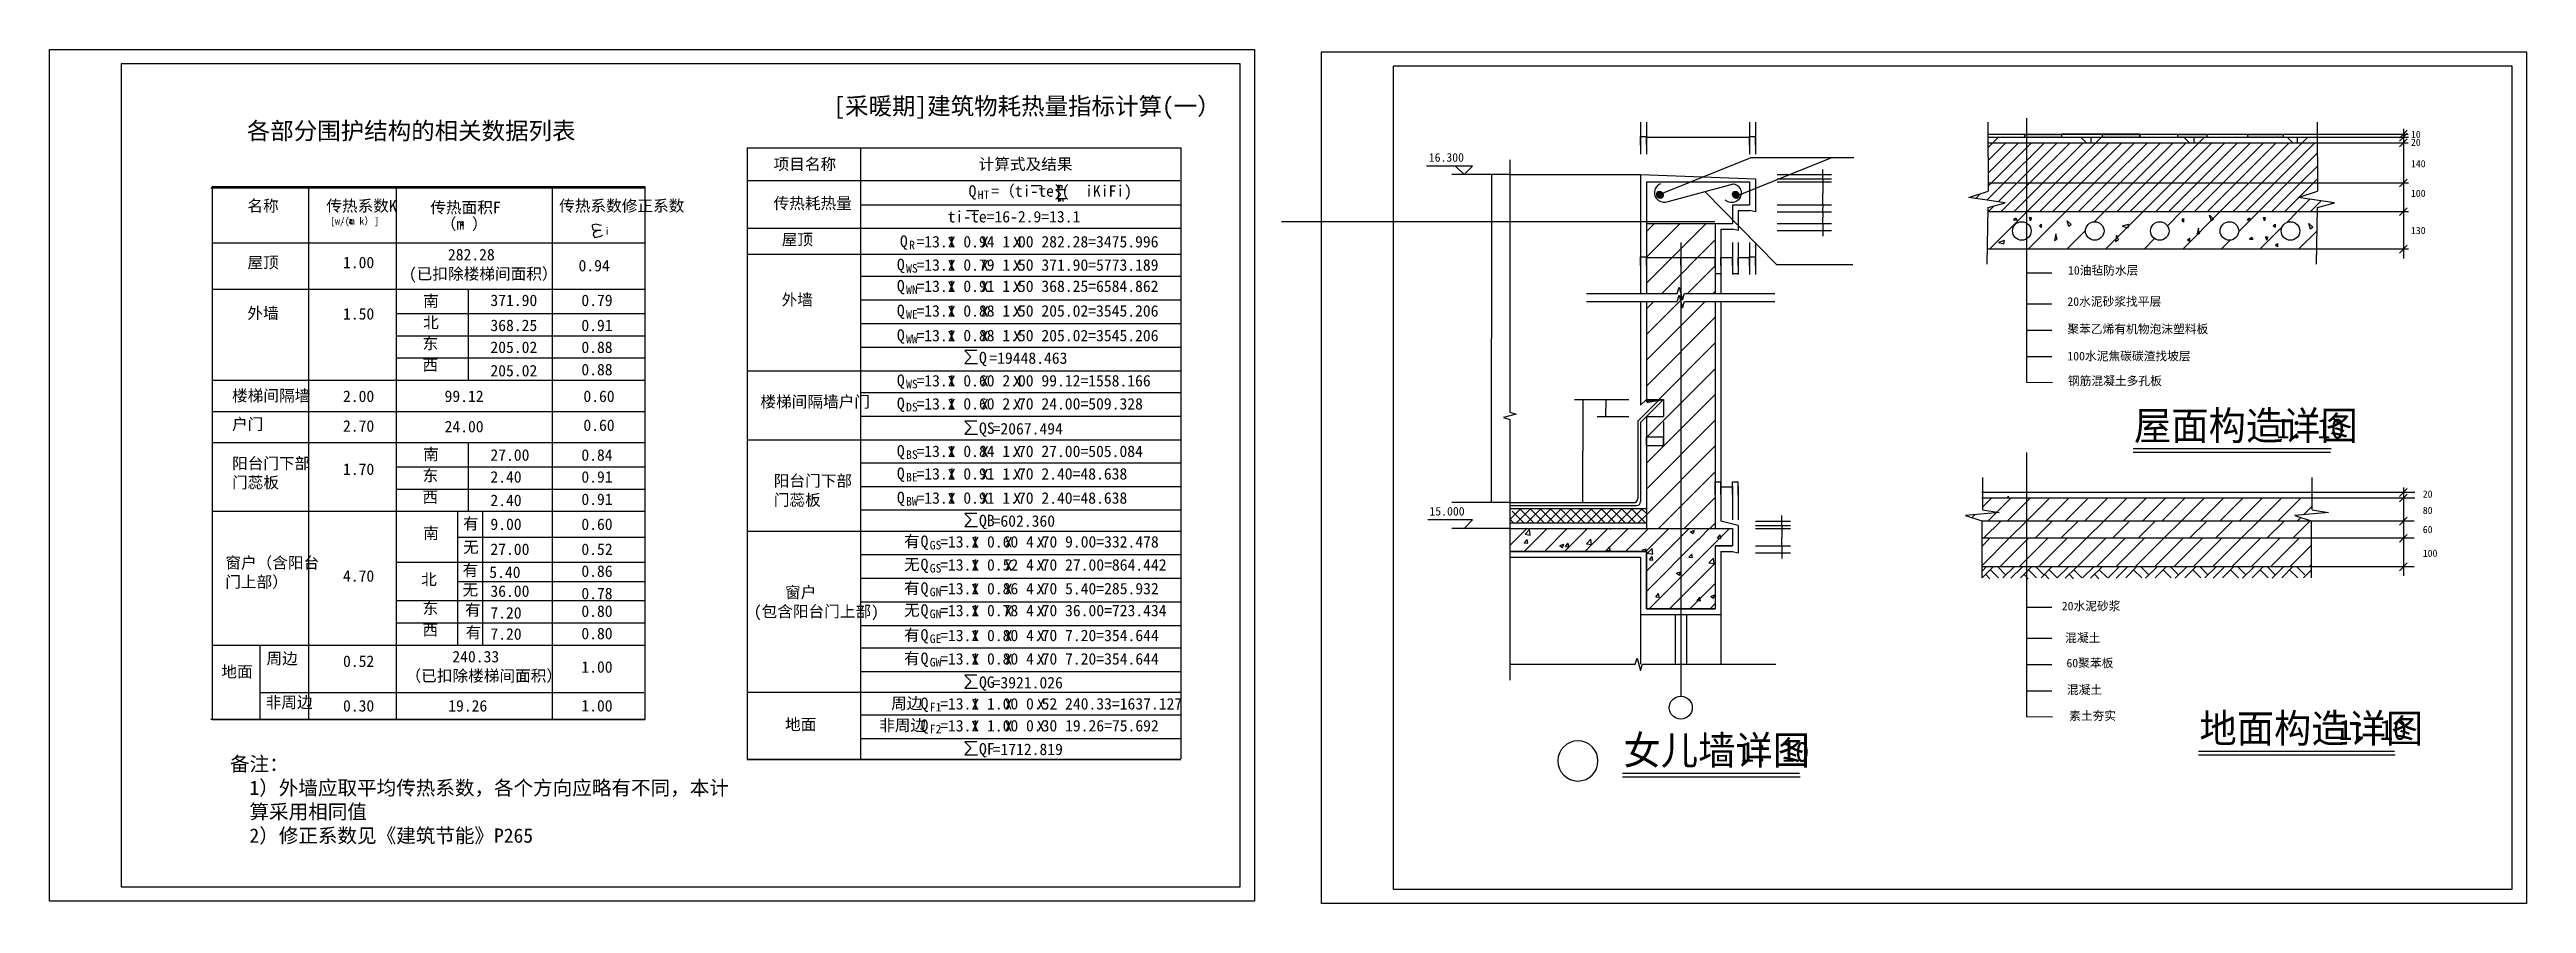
# Model space of a CAD drawing. Header units: metres. Extents: x 338339 to 1133840, y -479113 to 96125.
# Drawn here: x 338339 to 424670, y -252671 to -222886 of the extents above; entities that cross this region are included whole.
import ezdxf

# ---------------------------------------------------------------- set-up
doc = ezdxf.new("R2010")
doc.units = ezdxf.units.M
for name, color, linetype in [('OTHER', 7, 'Continuous'), ('PUB_DIM', 3, 'Continuous'), ('PUB_TEXT', 7, 'Continuous'), ('PUB_TITLE', 4, 'Continuous')]:
    doc.layers.add(name, color=color, linetype=linetype)
doc.dimstyles.get("Standard").update_dxf_attribs({"dimtxt": 2.5, "dimasz": 2.5, "dimexe": 1.25, "dimexo": 0.625, "dimtad": 1, "dimcen": 2.5, "dimazin": 3, "dimtfac": 1, "dimtmove": 0, "dimatfit": 3})
pattern_1 = [(45, (0, 0), (-449.0128, 449.0128), [])]
pattern_2 = [(45, (0, 0), (-224.5064, 224.5064), [])]
pattern_3 = [(45, (0, 0), (-336.7596, 336.7596), [])]

msp = doc.modelspace()

# ---------------------------------------------------------------- texts
at = {"attachment_point": 1}
for s, insert, char_height in [('{\\f宋体|b0|i0|c134|p54;[采暖期]建筑物耗热量指标计算(一）}', (365657.33, -224559.24), 600), ('{\\f宋体|b0|i0|c134|p54;各部分围护结构的相关数据列表}', (345213.85, -225421.78), 600), ('{\\f宋体|b0|i0|c134|p54;项目名称}', (363574.72, -226683.97), 400), ('{\\f宋体|b0|i0|c134|p54;计算式及结果}', (370720, -226683.97), 400), ('{\\f宋体|b0|i0|c134|p54;Q}', (370370.87, -227621.71), 400), ('HT', (370689.42, -227805.13), 300), ('{\\f宋体|b0|i0|c134|p54;=（ti-te)(  iKiFi)}', (371166.6, -227621.71), 400), ('{\\f宋体|b0|i0|c134|p54;名称}', (345234.84, -228136.31), 400), ('{\\f宋体|b0|i0|c134|p54;传热系数K}', (347986.3, -228136.31), 400), ('{\\f宋体|b0|i0|c134|p54;[w/(m} {\\f宋体|b0|i0|c134|p54;k）]}', (348118.24, -228743.14), 250), ('{\\f宋体|b0|i0|c134|p54;传热面积F}', (351609, -228193.78), 400), ('{\\f宋体|b0|i0|c134|p54;（m ）}', (351973.29, -228767.03), 400), ('{\\f宋体|b0|i0|c134|p54;传热系数修正系数}', (356100, -228136.31), 400), ('{\\f宋体|b0|i0|c134|p54;传热耗热量}', (363574.72, -228047.42), 400), ('{\\f宋体|b0|i0|c134|p54;ti-te=16-2.9=13.1}', (369640.39, -228517.41), 400), ('{\\f宋体|b0|i0|c134|p54;i}', (357689.58, -229088.23), 250), ('{\\f宋体|b0|i0|c134|p54;屋顶}', (363856.31, -229312.42), 400), ('{\\f宋体|b0|i0|c134|p54;Q}', (367978.96, -229371.69), 400), ('{\\f宋体|b0|i0|c134|p54;R}', (368297.51, -229555.12), 300), ('{\\f宋体|b0|i0|c134|p54;=13.1 0.94 1.00 282.28=3475.996}', (368555.57, -229388.62), 400), ('{\\f宋体|b0|i0|c134|p54;屋顶}', (345234.84, -230113.39), 400), ('{\\f宋体|b0|i0|c134|p54;1.00}', (348566.99, -230113.39), 400), ('{\\f宋体|b0|i0|c134|p54;     282.28\\P(已扣除楼梯间面积）}', (350863.51, -229839.97), 400), ('{\\f宋体|b0|i0|c134|p54;0.94}', (356776.73, -230222.79), 400), ('{\\f宋体|b0|i0|c134|p54;Q}', (367872.64, -230183.61), 400), ('{\\f宋体|b0|i0|c134|p54;WS}', (368191.19, -230367.03), 300), ('{\\f宋体|b0|i0|c134|p54;=13.1 0.79 1.50 371.90=5773.189}', (368555.57, -230200.54), 400), ('{\\f宋体|b0|i0|c134|p54;外墙}', (363856.31, -231409.15), 400), ('{\\f宋体|b0|i0|c134|p54;Q}', (367872.64, -230924.92), 400), ('{\\f宋体|b0|i0|c134|p54;WN}', (368191.19, -231108.34), 300), ('{\\f宋体|b0|i0|c134|p54;=13.1 0.91 1.50 368.25=6584.862}', (368555.57, -230941.85), 400), ('{\\f宋体|b0|i0|c134|p54;外墙}', (345234.84, -231880.74), 400), ('{\\f宋体|b0|i0|c134|p54;1.50}', (348566.99, -231905.99), 400), ('{\\f宋体|b0|i0|c134|p54;北}', (351360.36, -232206.58), 400), ('{\\f宋体|b0|i0|c134|p54;南}', (351360.36, -231454.63), 400), ('{\\f宋体|b0|i0|c134|p54;371.90}', (353704.93, -231433.09), 400), ('{\\f宋体|b0|i0|c134|p54;0.79}', (356875.16, -231433.09), 400), ('{\\f宋体|b0|i0|c134|p54;Q}', (367872.64, -231785.12), 400), ('{\\f宋体|b0|i0|c134|p54;WE}', (368191.19, -231968.54), 300), ('{\\f宋体|b0|i0|c134|p54;=13.1 0.88 1.50 205.02=3545.206}', (368555.57, -231802.05), 400), ('{\\f宋体|b0|i0|c134|p54;东}', (351337.54, -232935.74), 400), ('{\\f宋体|b0|i0|c134|p54;368.25}', (353704.93, -232306.14), 400), ('{\\f宋体|b0|i0|c134|p54;205.02}', (353704.93, -233070.06), 400), ('{\\f宋体|b0|i0|c134|p54;0.91}', (356875.16, -232306.14), 400), ('{\\f宋体|b0|i0|c134|p54;0.88}', (356875.16, -233070.06), 400), ('{\\f宋体|b0|i0|c134|p54;Q}', (367872.64, -232644.59), 400), ('{\\f宋体|b0|i0|c134|p54;WW}', (368191.19, -232828.02), 300), ('{\\f宋体|b0|i0|c134|p54;=13.1 0.88 1.50 205.02=3545.206}', (368555.57, -232661.52), 400), ('{\\f宋体|b0|i0|c134|p54;西}', (351337.54, -233687.68), 400), ('{\\f宋体|b0|i0|c134|p54;205.02}', (353704.93, -233886.62), 400), ('{\\f宋体|b0|i0|c134|p54;0.88}', (356875.16, -233848.97), 400), ('{\\f宋体|b0|i0|c134|p54;Q}', (370735.04, -233431), 400), ('{\\f宋体|b0|i0|c134|p54;=19448.463}', (371094.84, -233447.93), 400), ('{\\f宋体|b0|i0|c134|p54;楼梯间隔墙}', (344700, -234756.4), 400), ('{\\f宋体|b0|i0|c134|p54;2.00}', (348566.99, -234779.2), 400), ('{\\f宋体|b0|i0|c134|p54;99.12}', (352107.07, -234779.2), 400), ('{\\f宋体|b0|i0|c134|p54;0.60}', (356946.09, -234779.2), 400), ('{\\f宋体|b0|i0|c134|p54;Q}', (367872.64, -234220.32), 400), ('{\\f宋体|b0|i0|c134|p54;WS}', (368191.19, -234403.74), 300), ('{\\f宋体|b0|i0|c134|p54;=13.1 0.60 2.00 99.12=1558.166}', (368555.57, -234237.24), 400), ('{\\f宋体|b0|i0|c134|p54;楼梯间隔墙户门}', (363115.24, -234968.97), 400), ('{\\f宋体|b0|i0|c134|p54;Q}', (367872.64, -235025.19), 400), ('{\\f宋体|b0|i0|c134|p54;DS}', (368191.19, -235208.61), 300), ('{\\f宋体|b0|i0|c134|p54;=13.1 0.60 2.70 24.00=509.328}', (368555.57, -235042.12), 400), ('{\\f宋体|b0|i0|c134|p54;户门}', (344700, -235751.68), 400), ('{\\f宋体|b0|i0|c134|p54;2.70}', (348566.99, -235815.95), 400), ('{\\f宋体|b0|i0|c134|p54;24.00}', (352107.07, -235836.68), 400), ('{\\f宋体|b0|i0|c134|p54;0.60}', (356946.09, -235788.88), 400), ('{\\f宋体|b0|i0|c134|p54;QS}', (370735.04, -235893.67), 400), ('{\\f宋体|b0|i0|c134|p54;=2067.494}', (371208.84, -235910.6), 400), ('{\\f宋体|b0|i0|c134|p54;阳台门下部\\P门蕊板}', (344700, -237120), 400), ('{\\f宋体|b0|i0|c134|p54;1.70}', (348566.99, -237323.31), 400), ('{\\f宋体|b0|i0|c134|p54;南}', (351360.36, -236801.5), 400), ('{\\f宋体|b0|i0|c134|p54;27.00}', (353704.93, -236828.23), 400), ('{\\f宋体|b0|i0|c134|p54;0.84}', (356875.16, -236828.23), 400), ('{\\f宋体|b0|i0|c134|p54;Q}', (367872.64, -236681.6), 400), ('{\\f宋体|b0|i0|c134|p54;BS}', (368191.19, -236865.03), 300), ('{\\f宋体|b0|i0|c134|p54;=13.1 0.84 1.70 27.00=505.084}', (368555.57, -236698.53), 400), ('{\\f宋体|b0|i0|c134|p54;西}', (351337.54, -238295.1), 400), ('{\\f宋体|b0|i0|c134|p54;东}', (351337.54, -237543.15), 400), ('{\\f宋体|b0|i0|c134|p54;2.40}', (353704.93, -237592.15), 400), ('{\\f宋体|b0|i0|c134|p54;0.91}', (356875.16, -237592.15), 400), ('{\\f宋体|b0|i0|c134|p54;阳台门下部\\P门蕊板}', (363580.86, -237728.89), 400), ('{\\f宋体|b0|i0|c134|p54;Q}', (367872.64, -237467.7), 400), ('{\\f宋体|b0|i0|c134|p54;BE}', (368191.19, -237651.12), 300), ('{\\f宋体|b0|i0|c134|p54;=13.1 0.91 1.70 2.40=48.638}', (368555.57, -237484.63), 400), ('{\\f宋体|b0|i0|c134|p54;2.40}', (353704.93, -238408.71), 400), ('{\\f宋体|b0|i0|c134|p54;0.91}', (356875.16, -238371.06), 400), ('{\\f宋体|b0|i0|c134|p54;Q}', (367872.64, -238310.39), 400), ('{\\f宋体|b0|i0|c134|p54;BW}', (368191.19, -238493.81), 300), ('{\\f宋体|b0|i0|c134|p54;=13.1 0.91 1.70 2.40=48.638}', (368555.57, -238327.32), 400), ('{\\f宋体|b0|i0|c134|p54;QB}', (370735.04, -239113.27), 400), ('{\\f宋体|b0|i0|c134|p54;=602.360}', (371208.84, -239130.2), 400), ('{\\f宋体|b0|i0|c134|p54;南}', (351360.36, -239554.11), 400), ('{\\f宋体|b0|i0|c134|p54;有}', (352752.57, -239220.75), 400), ('{\\f宋体|b0|i0|c134|p54;9.00}', (353704.93, -239241.52), 400), ('{\\f宋体|b0|i0|c134|p54;0.60}', (356875.16, -239241.52), 400), ('{\\f宋体|b0|i0|c134|p54;有}', (368124.28, -239838.3), 400), ('{\\f宋体|b0|i0|c134|p54;Q}', (368697.74, -239838.3), 400), ('{\\f宋体|b0|i0|c134|p54;=13.1 0.60 4.70 9.00=332.478}', (369380.67, -239855.23), 400), ('{\\f宋体|b0|i0|c134|p54;窗户（含阳台\\P门上部）}', (344464.59, -240586.87), 400), ('{\\f宋体|b0|i0|c134|p54;有}', (352735.05, -240847.28), 400), ('{\\f宋体|b0|i0|c134|p54;无}', (352752.57, -240042.76), 400), ('{\\f宋体|b0|i0|c134|p54;27.00}', (353704.93, -240114.57), 400), ('{\\f宋体|b0|i0|c134|p54;0.52}', (356875.16, -240114.57), 400), ('{\\f宋体|b0|i0|c134|p54;无}', (368124.28, -240644.31), 400), ('{\\f宋体|b0|i0|c134|p54;Q}', (368697.74, -240644.31), 400), ('{\\f宋体|b0|i0|c134|p54;GS}', (369016.29, -240021.72), 300), ('{\\f宋体|b0|i0|c134|p54;GS}', (369016.29, -240827.73), 300), ('{\\f宋体|b0|i0|c134|p54;=13.1 0.52 4.70 27.00=864.442}', (369380.67, -240661.24), 400), ('{\\f宋体|b0|i0|c134|p54;4.70}', (348566.99, -241046.91), 400), ('{\\f宋体|b0|i0|c134|p54;北}', (351290.33, -241164.94), 400), ('{\\f宋体|b0|i0|c134|p54;无}', (352735.05, -241529.38), 400), ('{\\f宋体|b0|i0|c134|p54;5.40}', (353664.98, -240916.8), 400), ('{\\f宋体|b0|i0|c134|p54;36.00}', (353704.93, -241575.42), 400), ('{\\f宋体|b0|i0|c134|p54;0.86}', (356875.16, -240878.49), 400), ('{\\f宋体|b0|i0|c134|p54;0.78}', (356875.16, -241657.4), 400), ('{\\f宋体|b0|i0|c134|p54;    窗户\\P(包含阳台门上部)}', (362884.43, -241615.94), 400), ('{\\f宋体|b0|i0|c134|p54;有}', (368124.28, -241470.98), 400), ('{\\f宋体|b0|i0|c134|p54;Q}', (368697.74, -241470.98), 400), ('{\\f宋体|b0|i0|c134|p54;GN}', (369016.29, -241654.41), 300), ('{\\f宋体|b0|i0|c134|p54;=13.1 0.86 4.70 5.40=285.932}', (369380.67, -241487.91), 400), ('{\\f宋体|b0|i0|c134|p54;东}', (351337.54, -242172.88), 400), ('{\\f宋体|b0|i0|c134|p54;有}', (352822.65, -242228.97), 400), ('{\\f宋体|b0|i0|c134|p54;7.20}', (353704.93, -242332.16), 400), ('{\\f宋体|b0|i0|c134|p54;0.80}', (356875.16, -242274.56), 400), ('{\\f宋体|b0|i0|c134|p54;无}', (368124.28, -242235.66), 400), ('{\\f宋体|b0|i0|c134|p54;Q}', (368697.74, -242235.66), 400), ('{\\f宋体|b0|i0|c134|p54;GN}', (369016.29, -242419.08), 300), ('{\\f宋体|b0|i0|c134|p54;=13.1 0.78 4.70 36.00=723.434}', (369380.67, -242252.58), 400), ('{\\f宋体|b0|i0|c134|p54;西}', (351337.54, -242924.83), 400), ('{\\f宋体|b0|i0|c134|p54;有}', (352840.17, -243016), 400), ('{\\f宋体|b0|i0|c134|p54;7.20}', (353704.93, -243071.21), 400), ('{\\f宋体|b0|i0|c134|p54;0.80}', (356875.16, -243053.47), 400), ('{\\f宋体|b0|i0|c134|p54;有}', (368124.28, -243103.67), 400), ('{\\f宋体|b0|i0|c134|p54;Q}', (368697.74, -243103.67), 400), ('{\\f宋体|b0|i0|c134|p54;GE}', (369016.29, -243287.09), 300), ('{\\f宋体|b0|i0|c134|p54;=13.1 0.80 4.70 7.20=354.644}', (369380.67, -243120.6), 400), ('{\\f宋体|b0|i0|c134|p54;周边}', (345899.12, -243924.29), 400), ('{\\f宋体|b0|i0|c134|p54;0.52}', (348566.99, -244020.4), 400), ('{\\f宋体|b0|i0|c134|p54;      240.33\\P（已扣除楼梯间面积）}', (350745.9, -243861.24), 400), ('{\\f宋体|b0|i0|c134|p54;1.00}', (356875.16, -244220.64), 400), ('{\\f宋体|b0|i0|c134|p54;有}', (368124.28, -243920.5), 400), ('{\\f宋体|b0|i0|c134|p54;Q}', (368697.74, -243920.5), 400), ('{\\f宋体|b0|i0|c134|p54;GW}', (369016.29, -244103.93), 300), ('{\\f宋体|b0|i0|c134|p54;=13.1 0.80 4.70 7.20=354.644}', (369380.67, -243937.43), 400), ('{\\f宋体|b0|i0|c134|p54;地面}', (344329.26, -244383.63), 400), ('{\\f宋体|b0|i0|c134|p54;QG}', (370735.04, -244751.09), 400), ('{\\f宋体|b0|i0|c134|p54;=3921.026}', (371208.84, -244768.02), 400), ('{\\f宋体|b0|i0|c134|p54;非周边}', (345872.05, -245452.11), 400), ('{\\f宋体|b0|i0|c134|p54;0.30}', (348566.99, -245575.61), 400), ('{\\f宋体|b0|i0|c134|p54;19.26}', (352233.94, -245575.61), 400), ('{\\f宋体|b0|i0|c134|p54;1.00}', (356875.16, -245573.51), 400), ('{\\f宋体|b0|i0|c134|p54;周边}', (367671.31, -245488.11), 400), ('{\\f宋体|b0|i0|c134|p54;Q}', (368697.74, -245488.11), 400), ('{\\f宋体|b0|i0|c134|p54;F1}', (369016.29, -245671.53), 300), ('{\\f宋体|b0|i0|c134|p54;=13.1 1.00 0.52 240.33=1637.127}', (369380.67, -245505.04), 400), ('{\\f宋体|b0|i0|c134|p54;地面}', (363975.15, -246224.09), 400), ('{\\f宋体|b0|i0|c134|p54;非周边}', (367255.55, -246252.67), 400), ('{\\f宋体|b0|i0|c134|p54;Q}', (368697.74, -246252.67), 400), ('{\\f宋体|b0|i0|c134|p54;F2}', (369016.29, -246436.09), 300), ('{\\f宋体|b0|i0|c134|p54;=13.1 1.00 0.30 19.26=75.692}', (369380.67, -246269.6), 400), ('{\\f宋体|b0|i0|c134|p54;备注：\\P  1）外墙应取平均传热系数，各个方向应略有不同，本计\\P  算采用相同值\\P  2）修正系数见《建筑节能》P265}', (344626.74, -247551.73), 500), ('{\\f宋体|b0|i0|c134|p54;QF}', (370735.04, -247076.7), 400), ('{\\f宋体|b0|i0|c134|p54;=1712.819}', (371208.84, -247093.63), 400)]:
    msp.add_mtext(s, dxfattribs=dict(at, insert=insert, char_height=char_height))
at = {"layer": 'PUB_DIM'}
for s, p in [('16.300', (386413.01, -226799.8)), ('15.000', (386435.86, -239140.65))]:
    msp.add_text(s, height=300, dxfattribs=at).set_placement(p)
at = {"layer": 'PUB_TEXT'}
for s, p in [('屋面构造详图', (410991.11, -236503.28)), ('地面构造详图', (413271.5, -247061.12)), ('女儿墙详图', (393199.05, -247826.28))]:
    msp.add_text(s, height=1000, dxfattribs=at).set_placement(p)
at = {"layer": 'PUB_TITLE', "attachment_point": 1}
for s, insert, char_height in [('{\\f宋体|b0|i0|c134|p54;20}', (420643.71, -225997.83), 250), ('{\\f宋体|b0|i0|c134|p54;10}', (420643.71, -225722.3), 250), ('{\\f宋体|b0|i0|c134|p54;140}', (420643.71, -226744.54), 250), ('{\\f宋体|b0|i0|c134|p54;100}', (420643.71, -227776.18), 250), ('{\\f宋体|b0|i0|c134|p54;130}', (420643.71, -229073.76), 250), ('{\\f宋体|b0|i0|c134|p54;10油毡防水层}', (408690.29, -230438.26), 300), ('{\\f宋体|b0|i0|c134|p54;20水泥砂浆找平层}', (408668.51, -231526.85), 300), ('{\\f宋体|b0|i0|c134|p54;聚苯乙烯有机物泡沫塑料板}', (408668.51, -232484.91), 300), ('{\\f宋体|b0|i0|c134|p54;100水泥焦碳碳渣找坡层}', (408668.51, -233428.64), 300), ('{\\f宋体|b0|i0|c134|p54;钢筋混凝土多孔板}', (408687.07, -234294.7), 300), ('{\\f宋体|b0|i0|c134|p54;1\\f宋体|b0|i0|c134|p2;：10}', (415942.75, -235751.26), 700), ('{\\f宋体|b0|i0|c134|p54;20}', (421056.79, -238264.92), 250), ('{\\f宋体|b0|i0|c134|p54;80}', (421056.79, -238833.87), 250), ('{\\f宋体|b0|i0|c134|p54;60}', (421056.79, -239503.22), 250), ('{\\f宋体|b0|i0|c134|p54;100}', (421056.79, -240330.74), 250), ('{\\f宋体|b0|i0|c134|p54;20水泥砂浆}', (408474.41, -242147.58), 300), ('{\\f宋体|b0|i0|c134|p54;混凝土}', (408590.18, -243254.89), 300), ('{\\f宋体|b0|i0|c134|p54;60聚苯板}', (408636.49, -244134.12), 300), ('{\\f宋体|b0|i0|c134|p54;混凝土}', (408653.03, -245066.24), 300), ('{\\f宋体|b0|i0|c134|p54;素土夯实}', (408730.33, -245973.25), 300), ('{\\f宋体|b0|i0|c134|p54;1\\f宋体|b0|i0|c134|p2;：10}', (418118.06, -246263.27), 700), ('{\\f宋体|b0|i0|c134|p54;1\\f宋体|b0|i0|c134|p2;：10}', (397282.87, -247028.43), 700)]:
    msp.add_mtext(s, dxfattribs=dict(at, insert=insert, char_height=char_height))

# ---------------------------------------------------------------- blocks, each defined once
blk = doc.blocks.new('_INDEX1')
blk.add_lwpolyline([(-0.5, 0, 1), (0.5, 0, 1)], format="xyb", close=True)
blk = doc.blocks.new('*D378')
for p, q in [((400150.83, -227071.48), (400150.58, -227071.48)), ((400151.08, -227399.8), (400151.08, -227071.48)), ((400151.08, -227249.8), (400151.08, -227071.48)), ((400151.08, -227071.48), (400151.08, -227071.48)), ((400151.33, -227071.48), (400151.58, -227071.48))]:
    blk.add_line(p, q)
at = {"layer": 'Defpoints'}
for p in [(400151.08, -227071.48), (400151.08, -227249.8), (400151.08, -227399.8)]:
    blk.add_point(p, dxfattribs=at)
at = {"layer": 'PUB_DIM', "insert": (400151.08, -227070.355), "char_height": 1, "attachment_point": 5}
blk.add_mtext('15', dxfattribs=at)
blk = doc.blocks.new('*D379')
for p, q in [((400150.83, -227632.61), (400150.58, -227632.61)), ((400151.08, -227399.8), (400151.08, -227632.61)), ((400151.08, -227499.8), (400151.08, -227632.61)), ((400151.08, -227632.61), (400151.08, -227632.61)), ((400151.33, -227632.61), (400151.58, -227632.61))]:
    blk.add_line(p, q)
at = {"layer": 'Defpoints'}
for p in [(400151.08, -227399.8), (400151.08, -227499.8), (400151.08, -227632.61)]:
    blk.add_point(p, dxfattribs=at)
at = {"layer": 'PUB_DIM', "insert": (400151.08, -227631.485), "char_height": 1, "attachment_point": 5}
blk.add_mtext('10', dxfattribs=at)
blk = doc.blocks.new('*D380')
for p, q in [((400150.83, -227899.8), (400150.58, -227899.8)), ((400151.08, -227499.8), (400151.08, -227899.8)), ((400151.08, -228299.8), (400151.08, -227899.8)), ((400151.08, -227899.8), (400151.08, -227899.8)), ((400151.33, -227899.8), (400151.58, -227899.8))]:
    blk.add_line(p, q)
at = {"layer": 'Defpoints'}
for p in [(400151.08, -227499.8), (400151.08, -227899.8), (400151.08, -228299.8)]:
    blk.add_point(p, dxfattribs=at)
at = {"layer": 'PUB_DIM', "insert": (400151.08, -227898.675), "char_height": 1, "attachment_point": 5}
blk.add_mtext('80', dxfattribs=at)
blk = doc.blocks.new('*D381')
for p, q in [((400150.83, -228424.8), (400150.58, -228424.8)), ((400151.08, -228299.8), (400151.08, -228424.8)), ((400151.08, -228549.8), (400151.08, -228424.8)), ((400151.08, -228424.8), (400151.08, -228424.8)), ((400151.33, -228424.8), (400151.58, -228424.8))]:
    blk.add_line(p, q)
at = {"layer": 'Defpoints'}
for p in [(400151.08, -228299.8), (400151.08, -228424.8), (400151.08, -228549.8)]:
    blk.add_point(p, dxfattribs=at)
at = {"layer": 'PUB_DIM', "insert": (400151.08, -228423.675), "char_height": 1, "attachment_point": 5}
blk.add_mtext('25', dxfattribs=at)
blk = doc.blocks.new('*D382')
for p, q in [((400150.83, -228749.8), (400150.58, -228749.8)), ((400151.08, -228549.8), (400151.08, -228749.8)), ((400151.08, -228949.8), (400151.08, -228749.8)), ((400151.08, -228749.8), (400151.08, -228749.8)), ((400151.33, -228749.8), (400151.58, -228749.8))]:
    blk.add_line(p, q)
at = {"layer": 'Defpoints'}
for p in [(400151.08, -228549.8), (400151.08, -228749.8), (400151.08, -228949.8)]:
    blk.add_point(p, dxfattribs=at)
at = {"layer": 'PUB_DIM', "insert": (400151.08, -228748.675), "char_height": 1, "attachment_point": 5}
blk.add_mtext('40', dxfattribs=at)
blk = doc.blocks.new('*D383')
for p, q in [((400150.83, -229398.2), (400150.58, -229398.2)), ((400151.08, -228949.8), (400151.08, -229398.2)), ((400151.08, -229199.8), (400151.08, -229398.2)), ((400151.08, -229398.2), (400151.08, -229398.2)), ((400151.33, -229398.2), (400151.58, -229398.2))]:
    blk.add_line(p, q)
at = {"layer": 'Defpoints'}
for p in [(400151.08, -228949.8), (400151.08, -229199.8), (400151.08, -229398.2)]:
    blk.add_point(p, dxfattribs=at)
at = {"layer": 'PUB_DIM', "insert": (400151.08, -229397.075), "char_height": 1, "attachment_point": 5}
blk.add_mtext('25', dxfattribs=at)
blk = doc.blocks.new('*D384')
for p, q in [((393794.91, -230415.11), (393794.91, -230117.04)), ((393795.16, -230117.04), (393893.91, -230117.04)), ((393895.91, -230117.04), (393994.66, -230117.04)), ((393994.91, -230415.11), (393994.91, -230117.04))]:
    blk.add_line(p, q)
at = {"layer": 'Defpoints'}
for p in [(393794.91, -230117.04), (393794.91, -230415.11), (393994.91, -230415.11)]:
    blk.add_point(p, dxfattribs=at)
at = {"layer": 'PUB_DIM', "insert": (393894.91, -230117.04), "char_height": 1, "attachment_point": 5}
blk.add_mtext('20', dxfattribs=at)
blk = doc.blocks.new('*D385')
for p, q in [((393994.91, -230415.11), (393994.91, -230140.11)), ((393995.16, -230140.11), (394593.41, -230140.11)), ((394596.41, -230140.11), (395194.66, -230140.11)), ((395194.91, -230415.11), (395194.91, -230140.11))]:
    blk.add_line(p, q)
at = {"layer": 'Defpoints'}
for p in [(393994.91, -230140.11), (393994.91, -230415.11), (395194.91, -230415.11)]:
    blk.add_point(p, dxfattribs=at)
at = {"layer": 'PUB_DIM', "insert": (394594.91, -230140.11), "char_height": 1, "attachment_point": 5}
blk.add_mtext('120', dxfattribs=at)
blk = doc.blocks.new('*D386')
for p, q in [((395194.91, -230415.11), (395194.91, -230140.11)), ((395195.16, -230140.11), (395793.41, -230140.11)), ((395796.41, -230140.11), (396394.66, -230140.11)), ((396394.91, -230415.11), (396394.91, -230140.11))]:
    blk.add_line(p, q)
at = {"layer": 'Defpoints'}
for p in [(395194.91, -230140.11), (395194.91, -230415.11), (396394.91, -230415.11)]:
    blk.add_point(p, dxfattribs=at)
at = {"layer": 'PUB_DIM', "insert": (395794.91, -230140.11), "char_height": 1, "attachment_point": 5}
blk.add_mtext('120', dxfattribs=at)
blk = doc.blocks.new('*D387')
for p, q in [((396394.91, -230415.11), (396394.91, -230700.8)), ((396594.91, -230415.11), (396594.91, -230700.8)), ((396395.16, -230700.8), (396493.91, -230700.8)), ((396495.91, -230700.8), (396594.66, -230700.8))]:
    blk.add_line(p, q)
at = {"layer": 'Defpoints'}
for p in [(396394.91, -230415.11), (396594.91, -230415.11), (396394.91, -230700.8)]:
    blk.add_point(p, dxfattribs=at)
at = {"layer": 'PUB_DIM', "insert": (396494.91, -230700.8), "char_height": 1, "attachment_point": 5}
blk.add_mtext('20', dxfattribs=at)
blk = doc.blocks.new('*D388')
for p, q in [((396594.91, -230415.11), (396594.91, -230140.11)), ((396595.16, -230140.11), (396793.91, -230140.11)), ((396795.91, -230140.11), (396994.66, -230140.11)), ((396994.91, -230415.11), (396994.91, -230140.11))]:
    blk.add_line(p, q)
at = {"layer": 'Defpoints'}
for p in [(396594.91, -230140.11), (396594.91, -230415.11), (396994.91, -230415.11)]:
    blk.add_point(p, dxfattribs=at)
at = {"layer": 'PUB_DIM', "insert": (396794.91, -230140.11), "char_height": 1, "attachment_point": 5}
blk.add_mtext('40', dxfattribs=at)
blk = doc.blocks.new('*D389')
for p, q in [((396994.91, -230415.11), (396994.91, -230700.8)), ((397194.91, -230415.11), (397194.91, -230700.8)), ((396995.16, -230700.8), (397093.91, -230700.8)), ((397095.91, -230700.8), (397194.66, -230700.8))]:
    blk.add_line(p, q)
at = {"layer": 'Defpoints'}
for p in [(396994.91, -230415.11), (397194.91, -230415.11), (396994.91, -230700.8)]:
    blk.add_point(p, dxfattribs=at)
at = {"layer": 'PUB_DIM', "insert": (397094.91, -230700.8), "char_height": 1, "attachment_point": 5}
blk.add_mtext('20', dxfattribs=at)
blk = doc.blocks.new('*D390')
for p, q in [((397194.91, -230415.11), (397194.91, -230140.11)), ((397195.16, -230140.11), (397393.91, -230140.11)), ((397395.91, -230140.11), (397594.66, -230140.11)), ((397594.91, -230415.11), (397594.91, -230140.11))]:
    blk.add_line(p, q)
at = {"layer": 'Defpoints'}
for p in [(397194.91, -230140.11), (397194.91, -230415.11), (397594.91, -230415.11)]:
    blk.add_point(p, dxfattribs=at)
at = {"layer": 'PUB_DIM', "insert": (397394.91, -230140.11), "char_height": 1, "attachment_point": 5}
blk.add_mtext('40', dxfattribs=at)
blk = doc.blocks.new('*D391')
for p, q in [((397594.91, -230415.11), (397594.91, -230117.04)), ((397595.16, -230117.04), (397693.91, -230117.04)), ((397695.91, -230117.04), (397794.66, -230117.04)), ((397794.91, -230415.11), (397794.91, -230117.04))]:
    blk.add_line(p, q)
at = {"layer": 'Defpoints'}
for p in [(397594.91, -230117.04), (397594.91, -230415.11), (397794.91, -230415.11)]:
    blk.add_point(p, dxfattribs=at)
at = {"layer": 'PUB_DIM', "insert": (397694.91, -230117.04), "char_height": 1, "attachment_point": 5}
blk.add_mtext('20', dxfattribs=at)
blk = doc.blocks.new('*D392')
for p, q in [((393994.91, -236696.41), (393994.91, -236391.64)), ((393995.16, -236391.64), (394293.91, -236391.64)), ((394295.91, -236391.64), (394594.66, -236391.64)), ((394594.91, -236696.41), (394594.91, -236391.64))]:
    blk.add_line(p, q)
at = {"layer": 'Defpoints'}
for p in [(393994.91, -236391.64), (393994.91, -236696.41), (394594.91, -236696.41)]:
    blk.add_point(p, dxfattribs=at)
at = {"layer": 'PUB_DIM', "insert": (394294.91, -236391.64), "char_height": 1, "attachment_point": 5}
blk.add_mtext('60', dxfattribs=at)
blk = doc.blocks.new('*D393')
for p, q in [((392584.58, -235409.49), (392584.33, -235409.49)), ((392584.83, -235090.65), (392584.83, -235409.49)), ((392584.83, -235690.65), (392584.83, -235409.49)), ((392584.83, -235409.49), (392584.83, -235409.49)), ((392585.08, -235409.49), (392585.33, -235409.49))]:
    blk.add_line(p, q)
at = {"layer": 'Defpoints'}
for p in [(392584.83, -235090.65), (392584.83, -235409.49), (392584.83, -235690.65)]:
    blk.add_point(p, dxfattribs=at)
at = {"layer": 'PUB_DIM', "insert": (392584.83, -235408.365), "char_height": 1, "attachment_point": 5}
blk.add_mtext('60', dxfattribs=at)
blk = doc.blocks.new('*D394')
for p, q in [((396394.91, -238409.82), (396394.91, -237959.82)), ((396395.16, -237959.82), (396493.91, -237959.82)), ((396495.91, -237959.82), (396594.66, -237959.82)), ((396594.91, -238409.82), (396594.91, -237959.82))]:
    blk.add_line(p, q)
at = {"layer": 'Defpoints'}
for p in [(396394.91, -237959.82), (396394.91, -238409.82), (396594.91, -238409.82)]:
    blk.add_point(p, dxfattribs=at)
at = {"layer": 'PUB_DIM', "insert": (396494.91, -237959.82), "char_height": 1, "attachment_point": 5}
blk.add_mtext('20', dxfattribs=at)
blk = doc.blocks.new('*D395')
for p, q in [((396594.91, -238409.82), (396594.91, -238134.82)), ((396595.16, -238134.82), (396793.91, -238134.82)), ((396795.91, -238134.82), (396994.66, -238134.82)), ((396994.91, -238409.82), (396994.91, -238134.82))]:
    blk.add_line(p, q)
at = {"layer": 'Defpoints'}
for p in [(396594.91, -238134.82), (396594.91, -238409.82), (396994.91, -238409.82)]:
    blk.add_point(p, dxfattribs=at)
at = {"layer": 'PUB_DIM', "insert": (396794.91, -238134.82), "char_height": 1, "attachment_point": 5}
blk.add_mtext('40', dxfattribs=at)
blk = doc.blocks.new('*D396')
for p, q in [((396994.91, -238409.82), (396994.91, -237959.82)), ((396995.16, -237959.82), (397093.91, -237959.82)), ((397095.91, -237959.82), (397194.66, -237959.82)), ((397194.91, -238409.82), (397194.91, -237959.82))]:
    blk.add_line(p, q)
at = {"layer": 'Defpoints'}
for p in [(396994.91, -237959.82), (396994.91, -238409.82), (397194.91, -238409.82)]:
    blk.add_point(p, dxfattribs=at)
at = {"layer": 'PUB_DIM', "insert": (397094.91, -237959.82), "char_height": 1, "attachment_point": 5}
blk.add_mtext('20', dxfattribs=at)
blk = doc.blocks.new('*D397')
for p, q in [((398719.89, -240635.98), (398719.64, -240635.98)), ((398720.14, -240190.65), (398720.14, -240635.98)), ((398720.14, -240440.65), (398720.14, -240635.98)), ((398720.14, -240635.98), (398720.14, -240635.98)), ((398720.39, -240635.98), (398720.64, -240635.98))]:
    blk.add_line(p, q)
at = {"layer": 'Defpoints'}
for p in [(398720.14, -240190.65), (398720.14, -240440.65), (398720.14, -240635.98)]:
    blk.add_point(p, dxfattribs=at)
at = {"layer": 'PUB_DIM', "insert": (398720.14, -240634.855), "char_height": 1, "attachment_point": 5}
blk.add_mtext('25', dxfattribs=at)
blk = doc.blocks.new('*D398')
for p, q in [((398719.89, -239890.65), (398719.64, -239890.65)), ((398720.14, -239590.65), (398720.14, -239890.65)), ((398720.14, -240190.65), (398720.14, -239890.65)), ((398720.14, -239890.65), (398720.14, -239890.65)), ((398720.39, -239890.65), (398720.64, -239890.65))]:
    blk.add_line(p, q)
at = {"layer": 'Defpoints'}
for p in [(398720.14, -239590.65), (398720.14, -239890.65), (398720.14, -240190.65)]:
    blk.add_point(p, dxfattribs=at)
at = {"layer": 'PUB_DIM', "insert": (398720.14, -239889.525), "char_height": 1, "attachment_point": 5}
blk.add_mtext('60', dxfattribs=at)
blk = doc.blocks.new('*D399')
for p, q in [((398719.89, -239775.21), (398719.64, -239775.21)), ((398720.14, -239490.65), (398720.14, -239775.21)), ((398720.14, -239590.65), (398720.14, -239775.21)), ((398720.14, -239775.21), (398720.14, -239775.21)), ((398720.39, -239775.21), (398720.64, -239775.21))]:
    blk.add_line(p, q)
at = {"layer": 'Defpoints'}
for p in [(398720.14, -239490.65), (398720.14, -239590.65), (398720.14, -239775.21)]:
    blk.add_point(p, dxfattribs=at)
at = {"layer": 'PUB_DIM', "insert": (398720.14, -239774.085), "char_height": 1, "attachment_point": 5}
blk.add_mtext('10', dxfattribs=at)
blk = doc.blocks.new('*D400')
for p, q in [((398719.89, -239141.31), (398719.64, -239141.31)), ((398720.14, -239490.65), (398720.14, -239141.31)), ((398720.14, -239340.65), (398720.14, -239141.31)), ((398720.14, -239141.31), (398720.14, -239141.31)), ((398720.39, -239141.31), (398720.64, -239141.31))]:
    blk.add_line(p, q)
at = {"layer": 'Defpoints'}
for p in [(398720.14, -239141.31), (398720.14, -239340.65), (398720.14, -239490.65)]:
    blk.add_point(p, dxfattribs=at)
at = {"layer": 'PUB_DIM', "insert": (398720.14, -239140.185), "char_height": 1, "attachment_point": 5}
blk.add_mtext('15', dxfattribs=at)
blk = doc.blocks.new('*D401')
for p, q in [((393794.91, -226219.15), (393794.91, -225921.07)), ((393795.16, -225921.07), (393893.91, -225921.07)), ((393895.91, -225921.07), (393994.66, -225921.07)), ((393994.91, -226219.15), (393994.91, -225921.07))]:
    blk.add_line(p, q)
at = {"layer": 'Defpoints'}
for p in [(393794.91, -225921.07), (393794.91, -226219.15), (393994.91, -226219.15)]:
    blk.add_point(p, dxfattribs=at)
at = {"layer": 'PUB_DIM', "insert": (393894.91, -225921.07), "char_height": 1, "attachment_point": 5}
blk.add_mtext('20', dxfattribs=at)
blk = doc.blocks.new('*D402')
for p, q in [((397594.91, -226219.15), (397594.91, -225921.07)), ((397595.16, -225921.07), (397693.91, -225921.07)), ((397695.91, -225921.07), (397794.66, -225921.07)), ((397794.91, -226219.15), (397794.91, -225921.07))]:
    blk.add_line(p, q)
at = {"layer": 'Defpoints'}
for p in [(397594.91, -225921.07), (397594.91, -226219.15), (397794.91, -226219.15)]:
    blk.add_point(p, dxfattribs=at)
at = {"layer": 'PUB_DIM', "insert": (397694.91, -225921.07), "char_height": 1, "attachment_point": 5}
blk.add_mtext('20', dxfattribs=at)
blk = doc.blocks.new('*D403')
for p, q in [((393994.91, -226219.15), (393994.91, -225944.15)), ((393995.16, -225944.15), (395793.41, -225944.15)), ((395796.41, -225944.15), (397594.66, -225944.15)), ((397594.91, -226219.15), (397594.91, -225944.15))]:
    blk.add_line(p, q)
at = {"layer": 'Defpoints'}
for p in [(393994.91, -225944.15), (393994.91, -226219.15), (397594.91, -226219.15)]:
    blk.add_point(p, dxfattribs=at)
at = {"layer": 'PUB_DIM', "insert": (395794.91, -225944.15), "char_height": 1, "attachment_point": 5}
blk.add_mtext('360', dxfattribs=at)
blk = doc.blocks.new('*D404')
for p, q in [((391784.83, -235090.65), (391784.83, -236890.65)), ((391784.58, -236890.65), (391784.33, -236890.65)), ((391784.83, -238690.65), (391784.83, -236890.65)), ((391784.83, -236890.65), (391784.83, -236890.65)), ((391785.08, -236890.65), (391785.33, -236890.65))]:
    blk.add_line(p, q)
at = {"layer": 'Defpoints'}
for p in [(391784.83, -235090.65), (391784.83, -236890.65), (391784.83, -238690.65)]:
    blk.add_point(p, dxfattribs=at)
at = {"layer": 'PUB_DIM', "insert": (391784.83, -236889.525), "char_height": 1, "attachment_point": 5}
blk.add_mtext('360', dxfattribs=at)
blk = doc.blocks.new('*D405')
for p, q in [((388596.84, -227249.8), (388596.84, -232970.22)), ((388596.59, -232970.22), (388596.34, -232970.22)), ((388596.84, -238690.65), (388596.84, -232970.22)), ((388596.84, -232970.22), (388596.84, -232970.22)), ((388597.09, -232970.22), (388597.34, -232970.22))]:
    blk.add_line(p, q)
at = {"layer": 'Defpoints'}
for p in [(388596.84, -227249.8), (388596.84, -232970.22), (388596.84, -238690.65)]:
    blk.add_point(p, dxfattribs=at)
at = {"layer": 'PUB_DIM', "insert": (388596.84, -232969.095), "char_height": 1, "attachment_point": 5}
blk.add_mtext('1200', dxfattribs=at)

# ---------------------------------------------------------------- dimensions: what is measured, and where the dimension line sits
at = {"layer": 'PUB_DIM'}
for base, p1, p2, text, picture, middle in [((393794.91, -225921.07), (393794.91, -226219.15), (393994.91, -226219.15), '20', '*D401', (393894.91, -225921.07)), ((393994.91, -225944.15), (393994.91, -226219.15), (397594.91, -226219.15), '360', '*D403', (395794.91, -225944.15)), ((397594.91, -225921.07), (397594.91, -226219.15), (397794.91, -226219.15), '20', '*D402', (397694.91, -225921.07)), ((388596.84, -232970.22), (388596.84, -238690.65), (388596.84, -227249.8), '1200', '*D405', (388596.84, -232969.095)), ((400151.08, -227071.48), (400151.08, -227399.8), (400151.08, -227249.8), '15', '*D378', (400151.08, -227070.355)), ((400151.08, -227632.61), (400151.08, -227499.8), (400151.08, -227399.8), '10', '*D379', (400151.08, -227631.485)), ((400151.08, -227899.8), (400151.08, -228299.8), (400151.08, -227499.8), '80', '*D380', (400151.08, -227898.675)), ((400151.08, -228424.8), (400151.08, -228549.8), (400151.08, -228299.8), '25', '*D381', (400151.08, -228423.675)), ((400151.08, -228749.8), (400151.08, -228949.8), (400151.08, -228549.8), '40', '*D382', (400151.08, -228748.675)), ((400151.08, -229398.2), (400151.08, -229199.8), (400151.08, -228949.8), '25', '*D383', (400151.08, -229397.075)), ((393794.91, -230117.04), (393794.91, -230415.11), (393994.91, -230415.11), '20', '*D384', (393894.91, -230117.04)), ((393994.91, -230140.11), (393994.91, -230415.11), (395194.91, -230415.11), '120', '*D385', (394594.91, -230140.11)), ((395194.91, -230140.11), (395194.91, -230415.11), (396394.91, -230415.11), '120', '*D386', (395794.91, -230140.11)), ((396394.91, -230700.8), (396394.91, -230415.11), (396594.91, -230415.11), '20', '*D387', (396494.91, -230700.8)), ((396594.91, -230140.11), (396594.91, -230415.11), (396994.91, -230415.11), '40', '*D388', (396794.91, -230140.11)), ((396994.91, -230700.8), (396994.91, -230415.11), (397194.91, -230415.11), '20', '*D389', (397094.91, -230700.8)), ((397194.91, -230140.11), (397194.91, -230415.11), (397594.91, -230415.11), '40', '*D390', (397394.91, -230140.11)), ((397594.91, -230117.04), (397594.91, -230415.11), (397794.91, -230415.11), '20', '*D391', (397694.91, -230117.04)), ((391784.83, -236890.65), (391784.83, -238690.65), (391784.83, -235090.65), '360', '*D404', (391784.83, -236889.525)), ((392584.83, -235409.49), (392584.83, -235690.65), (392584.83, -235090.65), '60', '*D393', (392584.83, -235408.365)), ((393994.91, -236391.64), (393994.91, -236696.41), (394594.91, -236696.41), '60', '*D392', (394294.91, -236391.64)), ((396394.91, -237959.82), (396394.91, -238409.82), (396594.91, -238409.82), '20', '*D394', (396494.91, -237959.82)), ((396594.91, -238134.82), (396594.91, -238409.82), (396994.91, -238409.82), '40', '*D395', (396794.91, -238134.82)), ((396994.91, -237959.82), (396994.91, -238409.82), (397194.91, -238409.82), '20', '*D396', (397094.91, -237959.82)), ((398720.14, -239141.31), (398720.14, -239490.65), (398720.14, -239340.65), '15', '*D400', (398720.14, -239140.185)), ((398720.14, -239775.21), (398720.14, -239590.65), (398720.14, -239490.65), '10', '*D399', (398720.14, -239774.085)), ((398720.14, -239890.65), (398720.14, -240190.65), (398720.14, -239590.65), '60', '*D398', (398720.14, -239889.525)), ((398720.14, -240635.98), (398720.14, -240440.65), (398720.14, -240190.65), '25', '*D397', (398720.14, -240634.855))]:
    dim = msp.add_linear_dim(base=base, p1=p1, p2=p2, text=text, dimstyle='Standard', dxfattribs=at)
    dim.commit()
    dim.dimension.update_dxf_attribs({"geometry": picture, "text_midpoint": middle})

# ---------------------------------------------------------------- hatches: boundary and pattern name
h = msp.add_hatch()
h.set_pattern_fill('SOLID')
h.paths.add_polyline_path([(394588.53, -227953.62, 1), (394347.47, -227953.62, 1)])
h = msp.add_hatch()
h.set_pattern_fill('SOLID')
h.paths.add_polyline_path([(397231.64, -227953.62, 1), (396990.58, -227953.62, 1)])
h = msp.add_hatch()
h.set_pattern_fill('普通砖', scale=200)
h.set_pattern_definition(pattern_1)
h.paths.add_polyline_path([(393994.91, -228949.8), (393994.91, -231394.78), (395064.91, -231394.78), (395134.91, -231174.78), (395254.91, -231614.78), (395324.91, -231394.78), (396394.91, -231394.78), (396394.91, -228949.8)])
h = msp.add_hatch()
h.set_pattern_fill('普通砖', scale=200)
h.set_pattern_definition(pattern_1)
h.paths.add_polyline_path([(396394.91, -231670.74), (395324.91, -231670.74), (395254.91, -231890.74), (395134.91, -231450.74), (395064.91, -231670.74), (393994.91, -231670.74), (393994.91, -235090.65), (394594.91, -235090.65), (394594.91, -235690.65), (393994.91, -235690.65), (393994.91, -239590.65), (396394.91, -239590.65)])
h = msp.add_hatch()
h.set_pattern_fill('SOLID')
h.paths.add_polyline_path([(394594.91, -235090.65), (393994.91, -235090.65, 0.64), (394054.57, -235183.97)])
h = msp.add_hatch()
h.set_pattern_fill('DOTS', scale=1000)
h.paths.add_polyline_path([(394594.91, -235090.65), (393994.91, -235690.65), (394594.91, -235690.65)])
at = {"layer": 'PUB_TITLE'}
h = msp.add_hatch(dxfattribs=at)
h.set_pattern_fill('GRASS', scale=100)
h.paths.add_polyline_path([(417379.78, -225938.09), (405902.36, -225938.09), (405902.66, -226138.09), (417380.07, -226138.09)])
h = msp.add_hatch(dxfattribs=at)
h.set_pattern_fill('多孔材料', scale=100)
h.set_pattern_definition(pattern_2)
h.paths.add_polyline_path([(417380.07, -226138.09), (405902.66, -226138.09), (405904.72, -227538.09), (417382.13, -227538.09)])
h = msp.add_hatch(dxfattribs=at)
h.set_pattern_fill('SOLID')
h.paths.add_polyline_path([(408459.77, -225838.09), (407176.21, -225838.09), (407176.21, -225938.09), (408459.77, -225938.09)])
h.paths.add_polyline_path([(411188.44, -225838.09), (409882.89, -225838.09), (409882.89, -225938.09), (411188.44, -225938.09)])
h = msp.add_hatch(dxfattribs=at)
h.set_pattern_fill('SOLID')
h.paths.add_polyline_path([(413530.53, -225838.09), (412506.03, -225838.09), (412506.03, -225938.09), (413530.53, -225938.09)])
h.paths.add_polyline_path([(416190.98, -225838.09), (414951.39, -225838.09), (414951.39, -225938.09), (416190.98, -225938.09)])
h = msp.add_hatch(dxfattribs=at)
h.set_pattern_fill('焦渣矿渣', scale=100)
h.set_pattern_definition(pattern_2)
h.paths.add_polyline_path([(417382.56, -227826.03), (417382.13, -227538.09), (405904.72, -227538.09), (405905.14, -227826.03), (405238.46, -228047.31), (406503.85, -228236.98), (405905.14, -228395.04), (405903.17, -228538.09), (417380.58, -228538.09), (417382.56, -228395.04), (417981.27, -228236.98), (416715.87, -228047.31)])
h = msp.add_hatch(dxfattribs=at)
h.set_pattern_fill('普通砖', scale=300)
h.set_pattern_definition([(45, (0, 0), (-673.5192, 673.5192), [])])
h.paths.add_polyline_path([(417380.58, -228538.09), (405903.17, -228538.09), (405885.22, -229838.09), (417362.64, -229838.09)])
h.paths.add_polyline_path([(409946.78, -229214.63, -1), (409299.39, -229214.63, -1)])
h.paths.add_polyline_path([(407403.47, -229214.63, -1), (406756.08, -229214.63, -1)])
h.paths.add_polyline_path([(412212.65, -229214.63, -1), (411565.26, -229214.63, -1)])
h.paths.add_polyline_path([(414640.36, -229214.63, -1), (413992.97, -229214.63, -1)])
h.paths.add_polyline_path([(416767.5, -229214.63, -1), (416120.11, -229214.63, -1)])
h = msp.add_hatch(dxfattribs=at)
h.set_pattern_fill('SWAMP', scale=300)
h.paths.add_polyline_path([(417380.58, -228538.09), (405903.17, -228538.09), (405885.22, -229838.09), (417362.64, -229838.09)])
h.paths.add_polyline_path([(409946.78, -229214.63, -1), (409299.39, -229214.63, -1)])
h.paths.add_polyline_path([(407403.47, -229214.63, -1), (406756.08, -229214.63, -1)])
h.paths.add_polyline_path([(412212.65, -229214.63, -1), (411565.26, -229214.63, -1)])
h.paths.add_polyline_path([(414640.36, -229214.63, -1), (413992.97, -229214.63, -1)])
h.paths.add_polyline_path([(416767.5, -229214.63, -1), (416120.11, -229214.63, -1)])
h = msp.add_hatch(dxfattribs=at)
h.set_pattern_fill('混凝土', scale=150)
h.set_pattern_definition(pattern_3)
h.paths.add_polyline_path([(417166.14, -239322.58), (416600.19, -239139.44), (417769.84, -239039.26), (417199.56, -238941.28), (417199.56, -238522.58), (405719.37, -238522.58), (405719.37, -238941.28), (406289.64, -239039.26), (405119.99, -239139.44), (405685.95, -239322.58)])
h = msp.add_hatch(dxfattribs=at)
h.set_pattern_fill('AR-SAND', scale=150)
h.paths.add_polyline_path([(405719.37, -238322.58), (405719.37, -238522.58), (417199.56, -238522.58), (417199.56, -238322.58)])
h = msp.add_hatch(dxfattribs=at)
h.set_pattern_fill('多孔材料', scale=200)
h.set_pattern_definition(pattern_1)
h.paths.add_polyline_path([(417166.14, -239922.58), (417166.14, -239322.58), (405685.95, -239322.58), (405685.95, -239922.58)])
h = msp.add_hatch(dxfattribs=at)
h.set_pattern_fill('混凝土', scale=150)
h.set_pattern_definition(pattern_3)
h.paths.add_polyline_path([(405685.95, -239922.58), (405685.95, -240922.58), (417166.14, -240922.58), (417166.14, -239922.58)])

# ---------------------------------------------------------------- linework, layer by layer
for p, q in [((393794.91, -225419.55), (393794.91, -226537.55)), ((393994.91, -225419.55), (393994.91, -226537.55)), ((397594.91, -225419.55), (397594.91, -226537.55)), ((397794.91, -225419.55), (397794.91, -226537.55)), ((362655.47, -226310.15), (362655.47, -247636.49)), ((366603.07, -226308.58), (366603.07, -247620.07)), ((377768.45, -226310.15), (377768.45, -247628.21)), ((394384.19, -227971.62), (397642.39, -226653.9)), ((397201.59, -227971.62), (400459.79, -226653.9)), ((397642.39, -226653.9), (401225.09, -226653.9)), ((344009.72, -227666.75), (359084.92, -227666.75)), ((344009.72, -227666.75), (344009.72, -246250.22)), ((347366.76, -227682.62), (347366.76, -246250.22)), ((350423.98, -227674.06), (350423.98, -246250.22)), ((355860.09, -227711.68), (355860.09, -246250.22)), ((359084.92, -227666.75), (359084.92, -246251.47)), ((362654.65, -227458.48), (377739.88, -227458.48)), ((372550.66, -227631.13), (372898.05, -227631.13)), ((373755.01, -227782.71), (373411.8, -227782.71)), ((373411.8, -227782.71), (373583.4, -227942.6)), ((373477.86, -227614.97), (373477.86, -227739.11)), ((373483.78, -227644.53), (373501.55, -227620.89)), ((373501.55, -227620.89), (373531.15, -227620.89)), ((373531.15, -227620.89), (373543, -227638.62)), ((373543, -227638.62), (373578.53, -227614.97)), ((373543, -227638.62), (373543, -227739.11)), ((373543, -227739.11), (373543, -227638.62)), ((373578.53, -227614.97), (373625.9, -227632.71)), ((373625.9, -227632.71), (373625.9, -227739.11)), ((389234.46, -227249.8), (387218.54, -227249.8)), ((389234.46, -227249.8), (393794.91, -227249.8)), ((393794.91, -227249.8), (393794.91, -231394.78)), ((393794.91, -227249.8), (397794.91, -227399.8)), ((396032.42, -227840.6), (398533.59, -230381.29)), ((397794.91, -227399.8), (397794.91, -228549.8)), ((398551.08, -227249.8), (400451.08, -227249.8)), ((398551.08, -227399.8), (400451.08, -227399.8)), ((398551.08, -227499.8), (400451.08, -227499.8)), ((366620.58, -228302.17), (377769.63, -228302.17)), ((370298.28, -228506.31), (370728.48, -228506.31)), ((373583.4, -227942.6), (373457.56, -228079.65)), ((373457.56, -228079.65), (373755.01, -228079.65)), ((373506.29, -228111.33), (373506.29, -228203.12)), ((373543.07, -228123.57), (373595.17, -228123.57)), ((373549.2, -228157.22), (373598.24, -228157.22)), ((373653.65, -228095.39), (373653.65, -228192.04)), ((397194.91, -228499.8), (397194.91, -229199.8)), ((397194.91, -228499.8), (397594.91, -228499.8)), ((397794.91, -228549.8), (397594.91, -228499.8)), ((398551.08, -228299.8), (400451.08, -228299.8)), ((398551.08, -228549.8), (400451.08, -228549.8)), ((344009.72, -229631.76), (359082.72, -229631.76)), ((348559.48, -228931.82), (348562.06, -228908.61)), ((348786.03, -228821.79), (348835.8, -228799.71)), ((348791.56, -228904.59), (348786.88, -228934.4)), ((348786.88, -228934.4), (348859.2, -228931.82)), ((348797.02, -228904.59), (348791.49, -228910.11)), ((348824.74, -228871.47), (348791.56, -228904.59)), ((348846.86, -228843.87), (348824.74, -228871.47)), ((348838.52, -228799.71), (348849.58, -228843.87)), ((352695.19, -228903.91), (352744.96, -228881.83)), ((352700.72, -228986.71), (352695.19, -228992.23)), ((352695.19, -228992.23), (352696.04, -229016.52)), ((352696.04, -229016.52), (352768.36, -229013.94)), ((352733.9, -228953.59), (352700.72, -228986.71)), ((352756.01, -228925.99), (352733.9, -228953.59)), ((352744.96, -228881.83), (352756.01, -228925.99)), ((352768.36, -229013.94), (352770.94, -228990.73)), ((357393.81, -228972.64), (357248.71, -229008.85)), ((357248.71, -229008.85), (357248.71, -229063.17)), ((357248.71, -229063.17), (357284.99, -229171.8)), ((357284.99, -229171.8), (357448.22, -229189.91)), ((357303.12, -229280.44), (357284.99, -229352.86)), ((357284.99, -229352.86), (357339.4, -229443.39)), ((357411.94, -229208.01), (357303.12, -229280.44)), ((357339.4, -229443.39), (357502.63, -229407.18)), ((357502.63, -229008.85), (357393.81, -228972.64)), ((357557.04, -229189.91), (357411.94, -229208.01)), ((357448.22, -229189.91), (357557.04, -229189.91)), ((357575.17, -229026.96), (357502.63, -229008.85)), ((357502.63, -229407.18), (357575.17, -229389.07)), ((357575.17, -229389.07), (357611.45, -229352.86)), ((362659.46, -229118.41), (377769.63, -229118.41)), ((369687.8, -229422.84), (369861.7, -229780.91)), ((369872.57, -229422.84), (369698.67, -229759.21)), ((370839.91, -229422.84), (371013.81, -229780.91)), ((371024.68, -229422.84), (370850.78, -229759.21)), ((371970.29, -229422.84), (372144.19, -229780.91)), ((372155.06, -229422.84), (371981.15, -229759.21)), ((381275.01, -228885.51), (396385.18, -228885.51)), ((395194.91, -229615.51), (395194.91, -231394.78)), ((396594.91, -229149.8), (396994.91, -229149.8)), ((396594.91, -229149.8), (396594.91, -231394.78)), ((396594.91, -229615.51), (396594.91, -231394.78)), ((397194.91, -229199.8), (396994.91, -229149.8)), ((396994.91, -229615.51), (396994.91, -230733.51)), ((397194.91, -229615.51), (397194.91, -230733.51)), ((397594.91, -229615.51), (397594.91, -230733.51)), ((397794.91, -229615.51), (397794.91, -230733.51)), ((398551.08, -228949.8), (400451.08, -228949.8)), ((398551.08, -229199.8), (400451.08, -229199.8)), ((362659.46, -230018.86), (377769.63, -230018.86)), ((369687.8, -230234.76), (369861.7, -230592.82)), ((369872.57, -230234.76), (369698.67, -230571.12)), ((370839.91, -230234.76), (371013.81, -230592.82)), ((371024.68, -230234.76), (370850.78, -230571.12)), ((371970.29, -230234.76), (372144.19, -230592.82)), ((372155.06, -230234.76), (371981.15, -230571.12)), ((398533.59, -230381.29), (401186.23, -230381.29)), ((344009.72, -231247.99), (359082.72, -231247.99)), ((352924.12, -231264.7), (352924.12, -234429.51)), ((366603.07, -230796.57), (377769.63, -230796.57)), ((369687.8, -230976.07), (369861.7, -231334.14)), ((369872.57, -230976.07), (369698.67, -231312.44)), ((370839.91, -230976.07), (371013.81, -231334.14)), ((371024.68, -230976.07), (370850.78, -231312.44)), ((371970.29, -230976.07), (372144.19, -231334.14)), ((372155.06, -230976.07), (371981.15, -231312.44)), ((395194.91, -230733.51), (395194.91, -231670.74)), ((350428.39, -232090.56), (359059.82, -232090.56)), ((366603.07, -231622.08), (377769.63, -231622.08)), ((369687.8, -231836.27), (369861.7, -232194.33)), ((369872.57, -231836.27), (369698.67, -232172.63)), ((370839.91, -231836.27), (371013.81, -232194.33)), ((371024.68, -231836.27), (370850.78, -232172.63)), ((371970.29, -231836.27), (372144.19, -232194.33)), ((372155.06, -231836.27), (371981.15, -232172.63)), ((393794.91, -231670.74), (393794.91, -235293.17)), ((395194.91, -231670.74), (395194.91, -245440.95)), ((396594.91, -231670.74), (396594.91, -239340.65)), ((396594.91, -231670.74), (396594.91, -239340.65)), ((350428.39, -232867.25), (359059.82, -232867.25)), ((366603.07, -232439.68), (377769.63, -232439.68)), ((369687.8, -232695.74), (369861.7, -233053.81)), ((369872.57, -232695.74), (369698.67, -233032.11)), ((370839.91, -232695.74), (371013.81, -233053.81)), ((371024.68, -232695.74), (370850.78, -233032.11)), ((371970.29, -232695.74), (372144.19, -233053.81)), ((372155.06, -232695.74), (371981.15, -233032.11)), ((350428.39, -233644.42), (359059.82, -233644.42)), ((366603.07, -233265.19), (377769.63, -233265.19)), ((370659.06, -233383.05), (370234.85, -233383.05)), ((370234.85, -233383.05), (370452.69, -233600.52)), ((370452.69, -233600.52), (370234.85, -233840.87)), ((370234.85, -233840.87), (370681.99, -233840.87)), ((344009.72, -234421.12), (359059.82, -234421.12)), ((362659.46, -234090.08), (377769.63, -234090.08)), ((369687.8, -234271.47), (369861.7, -234629.53)), ((369872.57, -234271.47), (369698.67, -234607.83)), ((370839.91, -234271.47), (371013.81, -234629.53)), ((371024.68, -234271.47), (370850.78, -234607.83)), ((371970.29, -234271.47), (372144.19, -234629.53)), ((372155.06, -234271.47), (371981.15, -234607.83)), ((344009.72, -235515.24), (359059.82, -235515.24)), ((366603.07, -234853.02), (377769.63, -234853.02)), ((366603.07, -235670.62), (377769.63, -235670.62)), ((369687.8, -235076.34), (369861.7, -235434.41)), ((369872.57, -235076.34), (369698.67, -235412.7)), ((370839.91, -235076.34), (371013.81, -235434.41)), ((371024.68, -235076.34), (370850.78, -235412.7)), ((371970.29, -235076.34), (372144.19, -235434.41)), ((372155.06, -235076.34), (371981.15, -235412.7)), ((391484.83, -235090.65), (393384.83, -235090.65)), ((393794.91, -235293.17), (393994.91, -235090.65)), ((394054.57, -235183.97), (394594.91, -235090.65)), ((362653.3, -236496.13), (377769.63, -236496.13)), ((370234.85, -235845.72), (370452.69, -236063.19)), ((370659.06, -235845.72), (370234.85, -235845.72)), ((370452.69, -236063.19), (370234.85, -236303.54)), ((370234.85, -236303.54), (370681.99, -236303.54)), ((392284.83, -235690.65), (393384.83, -235690.65)), ((394594.91, -235874.9), (394594.91, -236696.41)), ((344009.72, -236593.71), (359059.82, -236593.71)), ((352928.29, -236593.15), (352928.29, -238982.18)), ((366603.07, -237300.31), (377769.63, -237300.31)), ((369687.8, -236732.75), (369861.7, -237090.82)), ((369872.57, -236732.75), (369698.67, -237069.12)), ((370839.91, -236732.75), (371013.81, -237090.82)), ((371024.68, -236732.75), (370850.78, -237069.12)), ((371970.29, -236732.75), (372144.19, -237090.82)), ((372155.06, -236732.75), (371981.15, -237069.12)), ((393994.91, -236696.41), (394594.91, -236696.41)), ((410959.86, -236925.2), (417836.59, -236925.2)), ((350428.39, -237437.43), (359059.82, -237437.43)), ((350428.39, -238214.13), (359059.82, -238214.13)), ((366603.07, -238125.83), (377769.63, -238125.83)), ((369687.8, -237518.85), (369861.7, -237876.91)), ((369872.57, -237518.85), (369698.67, -237855.21)), ((370839.91, -237518.85), (371013.81, -237876.91)), ((371024.68, -237518.85), (370850.78, -237855.21)), ((371970.29, -237518.85), (372144.19, -237876.91)), ((372155.06, -237518.85), (371981.15, -237855.21)), ((396994.91, -238109.82), (396994.91, -239288.53)), ((397194.91, -238109.82), (397194.91, -239288.53)), ((344006.55, -238991.29), (359059.82, -238991.29)), ((352553.58, -238972.15), (352553.58, -243641.58)), ((353426.23, -238972.15), (353426.23, -243641.58)), ((366603.07, -238943.43), (377769.63, -238943.43)), ((369687.8, -238361.54), (369861.7, -238719.61)), ((369872.57, -238361.54), (369698.67, -238697.9)), ((370659.06, -239065.33), (370234.85, -239065.33)), ((370234.85, -239065.33), (370452.69, -239282.79)), ((370839.91, -238361.54), (371013.81, -238719.61)), ((371024.68, -238361.54), (370850.78, -238697.9)), ((371970.29, -238361.54), (372144.19, -238719.61)), ((372155.06, -238361.54), (371981.15, -238697.9)), ((389234.46, -238690.65), (387218.54, -238690.65)), ((389234.46, -238890.65), (393994.91, -238890.65)), ((389234.46, -239273.71), (389617.53, -238890.65)), ((389721.91, -239390.65), (389321.91, -238990.65)), ((389471.08, -239390.65), (389971.08, -238890.65)), ((390075.47, -239390.65), (389575.47, -238890.65)), ((389824.63, -239390.65), (390324.63, -238890.65)), ((390429.02, -239390.65), (389929.02, -238890.65)), ((390178.19, -239390.65), (390678.19, -238890.65)), ((390782.57, -239390.65), (390282.57, -238890.65)), ((390531.74, -239390.65), (391031.74, -238890.65)), ((391136.13, -239390.65), (390636.13, -238890.65)), ((390885.3, -239390.65), (391385.3, -238890.65)), ((391489.68, -239390.65), (390989.68, -238890.65)), ((391238.85, -239390.65), (391738.85, -238890.65)), ((391843.23, -239390.65), (391343.23, -238890.65)), ((391592.4, -239390.65), (392092.4, -238890.65)), ((392196.79, -239390.65), (391696.79, -238890.65)), ((391945.96, -239390.65), (392445.96, -238890.65)), ((392550.34, -239390.65), (392050.34, -238890.65)), ((392299.51, -239390.65), (392799.51, -238890.65)), ((392903.89, -239390.65), (392403.89, -238890.65)), ((392653.06, -239390.65), (393153.06, -238890.65)), ((393257.45, -239390.65), (392757.45, -238890.65)), ((393006.62, -239390.65), (393506.62, -238890.65)), ((393611, -239390.65), (393111, -238890.65)), ((393360.17, -239390.65), (393860.17, -238890.65)), ((393964.55, -239390.65), (393464.55, -238890.65)), ((393713.72, -239390.65), (393994.91, -239109.46)), ((393994.91, -239067.45), (393818.11, -238890.65)), ((352551.34, -239898.99), (359059.82, -239898.99)), ((362656.58, -239686.99), (377769.63, -239686.99)), ((370452.69, -239282.79), (370234.85, -239523.15)), ((370234.85, -239523.15), (370681.99, -239523.15)), ((370512.9, -239889.45), (370686.8, -240247.52)), ((370697.67, -239889.45), (370523.77, -240225.81)), ((371665.01, -239889.45), (371838.92, -240247.52)), ((371849.78, -239889.45), (371675.88, -240225.81)), ((372795.39, -239889.45), (372969.29, -240247.52)), ((372980.16, -239889.45), (372806.26, -240225.81)), ((389234.46, -239590.65), (387218.54, -239590.65)), ((389368.36, -239390.65), (389234.46, -239256.75)), ((389234.46, -239390.65), (393994.91, -239390.65)), ((389234.46, -239590.65), (396394.91, -239590.65)), ((389234.46, -240180.82), (389824.63, -239590.65)), ((389274.22, -239765.39), (389274.22, -239765.39)), ((389429.53, -239821.19), (389429.53, -239821.19)), ((389731.74, -240390.65), (390531.74, -239590.65)), ((389741.36, -240094.45), (389837.78, -239979.54)), ((389771.08, -239794.27), (389926.85, -239631.92)), ((389771.08, -239794.27), (389948.95, -239821.86)), ((389860.84, -240105.03), (389837.72, -239979.66)), ((389948.89, -239821.95), (389926.79, -239632.01)), ((390313, -239615.43), (390313, -239615.43)), ((390438.85, -240390.65), (391238.85, -239590.65)), ((390595.9, -239620.98), (390595.9, -239620.98)), ((391145.96, -240390.65), (391945.96, -239590.65)), ((391853.06, -240390.65), (392653.06, -239590.65)), ((391905.56, -240125.31), (392061.34, -239962.96)), ((392083.37, -240152.99), (392061.28, -239963.05)), ((392560.17, -240390.65), (393360.17, -239590.65)), ((392726.72, -239590.65), (392757.2, -239611.2)), ((392757.14, -239611.32), (392764.07, -239590.65)), ((392929.75, -239962.32), (392929.75, -239962.32)), ((393267.28, -240390.65), (394067.28, -239590.65)), ((393364.54, -239862.41), (393364.54, -239862.41)), ((393687.21, -239862.6), (393687.21, -239862.6)), ((393971.53, -239617.48), (393971.53, -239617.48)), ((393974.38, -240390.65), (394774.38, -239590.65)), ((393994.91, -241077.22), (395481.49, -239590.65)), ((393994.91, -241784.33), (395779.14, -240000.1)), ((394391.41, -239721.59), (394391.41, -239721.59)), ((394950.31, -239696.31), (394950.31, -239696.31)), ((395039.17, -239662.58), (395039.17, -239662.58)), ((395401.62, -239593.55), (395401.62, -239593.55)), ((395450.99, -239630.39), (395450.99, -239630.39)), ((395531.97, -239704.28), (395672.01, -239650.52)), ((395531.97, -239704.28), (395631.45, -239771.38)), ((395631.4, -239771.5), (395671.95, -239650.64)), ((395779.14, -240000.1), (395844.42, -239934.82)), ((395844.42, -239934.82), (396188.6, -239590.65)), ((396106.82, -239707.69), (396106.82, -239707.69)), ((396210.68, -240275.67), (396895.7, -239590.65)), ((396345.19, -239813.26), (396345.19, -239813.26)), ((396394.91, -239590.65), (396994.91, -239590.65)), ((396471.28, -239928.27), (396567.7, -239813.36)), ((396471.28, -239928.27), (396590.82, -239938.73)), ((396590.76, -239938.85), (396567.64, -239813.49)), ((397194.91, -239490.65), (396594.91, -239340.65)), ((396649.89, -239784.4), (396649.89, -239784.4)), ((396994.91, -239590.65), (396994.91, -240190.65)), ((397194.91, -239490.65), (397194.91, -240440.65)), ((397793.48, -239340.65), (399020.14, -239340.65)), ((397793.48, -239490.65), (399020.14, -239490.65)), ((397793.48, -239590.65), (399020.14, -239590.65)), ((350428.39, -240770.15), (359059.82, -240770.15)), ((366603.07, -240500.97), (377769.63, -240500.97)), ((370512.9, -240695.46), (370686.8, -241053.52)), ((370697.67, -240695.46), (370523.77, -241031.82)), ((371665.01, -240695.46), (371838.92, -241053.52)), ((371849.78, -240695.46), (371675.88, -241031.82)), ((372795.39, -240695.46), (372969.29, -241053.52)), ((372980.16, -240695.46), (372806.26, -241031.82)), ((389234.46, -240390.65), (393994.91, -240390.65)), ((389234.46, -240590.65), (393794.91, -240590.65)), ((389741.36, -240094.45), (389860.9, -240104.91)), ((389907.82, -240360.17), (389907.82, -240360.17)), ((390288.68, -240281.22), (390288.68, -240281.22)), ((390408.5, -240294.25), (390408.5, -240294.25)), ((390977.27, -240189.16), (391117.3, -240135.41)), ((390977.27, -240189.16), (391076.75, -240256.27)), ((391076.69, -240256.38), (391117.24, -240135.53)), ((391165.97, -240194.53), (391165.97, -240194.53)), ((391175.88, -240219.95), (391272.3, -240105.05)), ((391175.88, -240219.95), (391295.42, -240230.41)), ((391295.36, -240230.53), (391272.24, -240105.17)), ((391315.55, -240140.4), (391315.55, -240140.4)), ((391905.56, -240125.31), (392083.43, -240152.9)), ((392325.76, -240012.36), (392325.76, -240012.36)), ((392429.07, -240028.24), (392429.07, -240028.24)), ((392610.4, -240345.46), (392706.82, -240230.55)), ((392610.4, -240345.46), (392729.94, -240355.92)), ((392729.88, -240356.04), (392706.76, -240230.67)), ((393794.91, -240590.65), (393794.91, -244329.2)), ((393851.52, -240349.34), (393991.56, -240295.58)), ((393851.52, -240349.34), (393912.77, -240390.65)), ((393959.65, -240390.65), (393991.5, -240295.7)), ((393994.91, -240390.65), (393994.91, -242390.65)), ((394012.45, -240213.68), (394012.45, -240213.68)), ((394040.04, -240456.35), (394195.82, -240294)), ((394040.04, -240456.35), (394217.92, -240483.94)), ((394095.7, -242390.65), (396101.53, -240384.82)), ((394105.52, -240683.88), (394201.94, -240568.97)), ((394105.52, -240683.88), (394225.07, -240694.34)), ((394217.85, -240484.02), (394195.76, -240294.08)), ((394225.01, -240694.46), (394201.88, -240569.09)), ((394367.09, -240387.38), (394367.09, -240387.38)), ((394424.17, -240485.13), (394424.17, -240485.13)), ((394491.68, -240652.81), (394491.68, -240652.81)), ((394649.71, -240684.58), (394649.71, -240684.58)), ((394802.81, -242390.65), (396394.91, -240798.54)), ((394924.85, -240419.22), (394924.85, -240419.22)), ((395178.82, -240013.47), (395178.82, -240013.47)), ((395377.3, -240259.34), (395377.3, -240259.34)), ((395479.44, -240596.47), (395575.86, -240481.56)), ((395479.44, -240596.47), (395598.98, -240606.93)), ((395598.93, -240607.05), (395575.8, -240481.68)), ((395658.05, -240452.6), (395658.05, -240452.6)), ((395682.32, -240319.5), (395682.32, -240319.5)), ((395717.35, -240729.69), (395717.35, -240729.69)), ((396101.53, -240384.82), (396210.68, -240275.67)), ((396174.52, -240787.39), (396330.3, -240625.03)), ((396174.52, -240787.39), (396352.4, -240814.97)), ((396352.34, -240815.06), (396330.24, -240625.12)), ((396391.76, -240775.17), (396391.76, -240775.17)), ((396431.95, -240190.65), (396994.91, -240190.65)), ((396594.91, -240390.65), (396994.91, -240390.65)), ((396594.91, -240390.65), (396594.91, -242590.65)), ((396594.91, -240390.65), (396594.91, -241540.65)), ((396994.91, -240390.65), (397194.91, -240440.65)), ((397793.48, -240190.65), (399020.14, -240190.65)), ((397793.48, -240440.65), (399020.14, -240440.65)), ((352570.75, -241438.96), (359079.23, -241438.96)), ((366603.07, -241326.48), (377769.63, -241326.48)), ((370512.9, -241522.13), (370686.8, -241880.2)), ((370697.67, -241522.13), (370523.77, -241858.5)), ((371665.01, -241522.13), (371838.92, -241880.2)), ((371849.78, -241522.13), (371675.88, -241858.5)), ((372795.39, -241522.13), (372969.29, -241880.2)), ((372980.16, -241522.13), (372806.26, -241858.5)), ((394003.76, -240908.12), (394003.76, -240908.12)), ((394089.12, -241552.93), (394089.12, -241552.93)), ((394251.8, -241701.19), (394251.8, -241701.19)), ((394318.45, -241718.95), (394318.45, -241718.95)), ((394342.77, -241053.16), (394342.77, -241053.16)), ((394398.71, -241208.04), (394398.71, -241208.04)), ((395045.34, -241154.58), (395185.38, -241100.82)), ((395045.34, -241154.58), (395144.82, -241221.68)), ((395071.4, -240953.23), (395071.4, -240953.23)), ((395144.76, -241221.8), (395185.32, -241100.94)), ((395156.18, -241108.32), (395156.18, -241108.32)), ((395255.5, -241352.72), (395255.5, -241352.72)), ((395328.67, -241590.91), (395328.67, -241590.91)), ((395352.98, -240925.13), (395352.98, -240925.13)), ((395509.92, -242390.65), (396394.91, -241505.65)), ((396139.05, -240998.34), (396139.05, -240998.34)), ((396367.44, -241440.96), (396367.44, -241440.96)), ((396393.82, -241664.94), (396393.82, -241664.94)), ((350428.39, -242104.4), (359059.82, -242104.4)), ((366603.07, -242144.08), (377769.63, -242144.08)), ((370512.9, -242286.81), (370686.8, -242644.87)), ((370697.67, -242286.81), (370523.77, -242623.17)), ((371665.01, -242286.81), (371838.92, -242644.87)), ((371849.78, -242286.81), (371675.88, -242623.17)), ((372795.39, -242286.81), (372969.29, -242644.87)), ((372980.16, -242286.81), (372806.26, -242623.17)), ((393994.91, -242390.65), (396394.91, -242390.65)), ((393994.91, -242390.65), (396394.91, -242390.65)), ((394294.13, -242384.74), (394294.13, -242384.74)), ((394322.42, -241975.35), (394418.84, -241860.44)), ((394322.42, -241975.35), (394441.97, -241985.81)), ((394441.91, -241985.93), (394418.78, -241860.56)), ((394630.04, -241897.14), (394630.04, -241897.14)), ((395304.35, -242256.7), (395304.35, -242256.7)), ((395319.45, -241746.3), (395319.45, -241746.3)), ((395756.94, -242100.85), (395853.36, -241985.94)), ((395756.94, -242100.85), (395876.49, -242111.31)), ((395876.43, -242111.43), (395853.3, -241986.07)), ((395893.14, -241730.85), (395893.14, -241730.85)), ((396217.02, -242390.65), (396394.91, -242212.76)), ((396239.15, -241959.82), (396379.19, -241906.06)), ((396239.15, -241959.82), (396338.64, -242026.92)), ((396338.58, -242027.04), (396379.13, -241906.18)), ((396339.29, -242345.84), (396339.29, -242345.84)), ((396343.12, -242106.75), (396343.12, -242106.75)), ((396387.09, -241791.41), (396387.09, -241791.41)), ((350428.39, -242881.56), (359059.82, -242881.56)), ((366603.07, -242969.59), (377769.63, -242969.59)), ((370512.9, -243154.82), (370686.8, -243512.88)), ((370697.67, -243154.82), (370523.77, -243491.18)), ((371665.01, -243154.82), (371838.92, -243512.88)), ((371849.78, -243154.82), (371675.88, -243491.18)), ((372795.39, -243154.82), (372969.29, -243512.88)), ((372980.16, -243154.82), (372806.26, -243491.18)), ((393794.91, -242590.65), (396594.91, -242590.65)), ((394994.91, -242590.65), (394994.91, -244329.2)), ((395394.91, -242590.65), (395394.91, -244329.2)), ((396594.91, -242590.65), (396594.91, -244329.2)), ((396594.91, -242640.65), (396594.91, -244329.2)), ((344009.72, -243658.26), (359059.82, -243658.26)), ((345668.26, -243661.71), (345668.26, -246241.35)), ((366603.07, -243757.45), (377769.63, -243757.45)), ((370512.9, -243971.66), (370686.8, -244329.72)), ((370697.67, -243971.66), (370523.77, -244308.02)), ((371665.01, -243971.66), (371838.92, -244329.72)), ((371849.78, -243971.66), (371675.88, -244308.02)), ((372795.39, -243971.66), (372969.29, -244329.72)), ((372980.16, -243971.66), (372806.26, -244308.02)), ((366603.07, -244582.96), (377769.63, -244582.96)), ((370234.85, -244703.14), (370452.69, -244920.61)), ((370659.06, -244703.14), (370234.85, -244703.14)), ((370452.69, -244920.61), (370234.85, -245160.96)), ((370234.85, -245160.96), (370681.99, -245160.96)), ((345669.21, -245312.49), (359056.99, -245312.49)), ((362656.72, -245298.91), (377769.63, -245298.91)), ((370512.9, -245539.26), (370686.8, -245897.32)), ((370697.67, -245539.26), (370523.77, -245875.62)), ((371665.01, -245539.26), (371838.92, -245897.32)), ((371849.78, -245539.26), (371675.88, -245875.62)), ((372795.39, -245539.26), (372969.29, -245897.32)), ((372980.16, -245539.26), (372806.26, -245875.62)), ((344010.59, -246250.22), (359084.92, -246250.22)), ((366603.07, -246091.42), (377769.63, -246091.42)), ((370512.9, -246303.82), (370686.8, -246661.88)), ((370697.67, -246303.82), (370523.77, -246640.18)), ((371665.01, -246303.82), (371838.92, -246661.88)), ((371849.78, -246303.82), (371675.88, -246640.18)), ((372795.39, -246303.82), (372969.29, -246661.88)), ((372980.16, -246303.82), (372806.26, -246640.18)), ((362656.72, -247632.88), (377769.63, -247632.88)), ((366603.07, -246916.93), (377769.63, -246916.93)), ((370659.06, -247028.75), (370234.85, -247028.75)), ((370234.85, -247028.75), (370452.69, -247246.22)), ((370452.69, -247246.22), (370234.85, -247486.57)), ((370234.85, -247486.57), (370681.99, -247486.57)), ((413240.25, -247483.04), (420096.81, -247483.04)), ((393167.8, -248248.2), (399352.59, -248248.2))]:
    msp.add_line(p, q)
for points in [[(362655.47, -226310.15), (377768.45, -226310.15)], [(343963.85, -227712.85), (359076.83, -227712.85)], [(393994.91, -227499.8), (393994.91, -231394.78)], [(393994.91, -227499.8), (397594.91, -227499.8)], [(394751.7, -228187.03), (397026.33, -227571.76)], [(397594.91, -227499.8), (397594.91, -228299.8)], [(396994.91, -228299.8), (397594.91, -228299.8)], [(396994.91, -228299.8), (396994.91, -228949.8)], [(393994.91, -228949.8), (396994.91, -228949.8)], [(396394.91, -228949.8), (396394.91, -231394.78)], [(393994.91, -231670.74), (393994.91, -235090.65)], [(396394.91, -231670.74), (396394.91, -239590.65)], [(393694.91, -235849.23), (394453.49, -235090.65)], [(393794.91, -235890.65), (394594.91, -235090.65)], [(393994.91, -235090.65), (394594.91, -235090.65)], [(394594.91, -235090.65), (394594.91, -235690.65)], [(393694.91, -235849.23), (393694.91, -238550.65)], [(393794.91, -235890.65), (393794.91, -238650.65)], [(393994.91, -235690.65), (394594.91, -235690.65)], [(393994.91, -235690.65), (393994.91, -239590.65)], [(410959.86, -236805.2), (417867.72, -236805.2)], [(389234.46, -238690.65), (393554.91, -238690.65)], [(389234.46, -238790.65), (393654.91, -238790.65)], [(389234.46, -239590.65), (396394.91, -239590.65)], [(396394.91, -239590.65), (396994.91, -239590.65), (396994.91, -240190.65), (396394.91, -240190.65), (396394.91, -242390.65), (393994.91, -242390.65), (393994.91, -240390.65), (389234.46, -240390.65)], [(343963.85, -246240.68), (359076.83, -246240.68)], [(362655.47, -247651.47), (377768.45, -247651.47)], [(413240.25, -247363.04), (420076.18, -247363.04)], [(393167.8, -248128.2), (399333.73, -248128.2)]]:
    msp.add_lwpolyline(points)
for points in [[(394484.23, -227564.99, 1), (394751.7, -228187.03, 0.93)], [(397026.33, -227571.76, -1.35), (396741.19, -228131.98)], [(393554.91, -238690.65, 0.41), (393694.91, -238550.65)], [(393654.91, -238790.65, 0.41), (393794.91, -238650.65)]]:
    msp.add_lwpolyline(points, format="xyb")
for centre, radius in [((373506.29, -228092.97), 6.84), ((348882.48, -228966.25), 9.5), ((395194.91, -245840.95), 400)]:
    msp.add_circle(centre, radius)
msp.add_arc((394046.38, -235123.48), 61.04, 147.47, 281.88)
at = {"layer": 'OTHER'}
for p, q in [((389234.46, -226734.28), (389234.46, -235530.33)), ((395064.91, -231394.78), (395134.91, -231174.78)), ((395134.91, -231174.78), (395254.91, -231614.78)), ((391913.86, -231394.78), (395064.91, -231394.78)), ((391913.86, -231670.74), (395064.91, -231670.74)), ((395064.91, -231670.74), (395134.91, -231450.74)), ((395134.91, -231450.74), (395254.91, -231890.74)), ((395254.91, -231614.78), (395324.91, -231394.78)), ((395254.91, -231890.74), (395324.91, -231670.74)), ((395324.91, -231394.78), (398475.96, -231394.78)), ((395324.91, -231670.74), (398475.96, -231670.74)), ((389454.46, -235600.33), (389014.46, -235720.33)), ((389234.46, -235530.33), (389454.46, -235600.33)), ((389014.46, -235720.33), (389234.46, -235790.33)), ((389234.46, -235790.33), (389234.46, -244886.38)), ((393600.2, -244329.2), (393670.2, -244109.2)), ((393670.2, -244109.2), (393790.2, -244549.2)), ((389234.46, -244329.2), (393600.2, -244329.2)), ((393790.2, -244549.2), (393860.2, -244329.2)), ((393860.2, -244329.2), (398505.94, -244329.2))]:
    msp.add_line(p, q, dxfattribs=at)
at = {"layer": 'PUB_DIM'}
for p, q in [((387638.72, -226949.8), (386330.15, -226949.8)), ((387938.72, -226949.8), (387338.72, -226949.8)), ((387338.72, -226949.8), (387638.72, -227249.8)), ((387638.72, -227249.8), (387938.72, -226949.8)), ((387638.72, -239290.65), (386375.86, -239290.65)), ((387938.72, -239290.65), (387338.72, -239290.65)), ((387638.72, -239590.65), (387938.72, -239290.65))]:
    msp.add_line(p, q, dxfattribs=at)
at = {"layer": 'PUB_TITLE'}
for p, q in [((407242.32, -225285.78), (407242.32, -234491.63)), ((405901.6, -225419.11), (405905.14, -227826.03)), ((405902.22, -225838.09), (417382.56, -225838.09)), ((405902.36, -225938.09), (417382.56, -225938.09)), ((405902.66, -226138.09), (417382.56, -226138.09)), ((407176.21, -225838.09), (407176.21, -225938.09)), ((408459.77, -225838.09), (408459.77, -225938.09)), ((411188.44, -225838.09), (408459.77, -225838.09)), ((408459.77, -225838.09), (408459.77, -225938.09)), ((408459.77, -225938.09), (411188.44, -225938.09)), ((409882.89, -225838.09), (409882.89, -225938.09)), ((411188.44, -225938.09), (411188.44, -225838.09)), ((411188.44, -225838.09), (411188.44, -225938.09)), ((412506.03, -225838.09), (412506.03, -225938.09)), ((413530.53, -225838.09), (413530.53, -225938.09)), ((414951.39, -225838.09), (414951.39, -225938.09)), ((416190.98, -225838.09), (416190.98, -225938.09)), ((417368.56, -226137.87), (420543.38, -226137.87)), ((417379.02, -225419.11), (417382.56, -227826.03)), ((417382.56, -225838.09), (419192.34, -225838.09)), ((417382.56, -225938.09), (420557.38, -225938.09)), ((419192.34, -225838.09), (420547.78, -225838.09)), ((420241.21, -226078.09), (420512.56, -225806.73)), ((420241.21, -226274.64), (420512.56, -226003.28)), ((420243.66, -225973.33), (420515.01, -225701.98)), ((420378.97, -225656.35), (420378.97, -230178.03)), ((405238.46, -228047.31), (405905.14, -227826.03)), ((405904.72, -227538.09), (417382.56, -227538.09)), ((416715.87, -228047.31), (417382.56, -227826.03)), ((417382.56, -227538.09), (420557.38, -227538.09)), ((420241.21, -227674.22), (420512.56, -227402.86)), ((406503.85, -228236.98), (405238.46, -228047.31)), ((405877.89, -230369.3), (405905.14, -228395.04)), ((405903.17, -228538.09), (417382.56, -228538.09)), ((405905.14, -228395.04), (406503.85, -228236.98)), ((406868.53, -228763.3), (406785.2, -228828.07)), ((406914.83, -228828.07), (406868.53, -228763.3)), ((407388.91, -228864.06), (407347.65, -228740.4)), ((407347.65, -228740.4), (407412.48, -228740.4)), ((407412.48, -228740.4), (407388.91, -228864.06)), ((413687.36, -228865.37), (413621.32, -228667.38)), ((413621.32, -228667.38), (413762.85, -228799.37)), ((415021.75, -228762.73), (414938.42, -228827.5)), ((415068.04, -228827.5), (415021.75, -228762.73)), ((415500.87, -228739.83), (415565.7, -228739.83)), ((415542.12, -228863.49), (415500.87, -228739.83)), ((415565.7, -228739.83), (415542.12, -228863.49)), ((417981.27, -228236.98), (416715.87, -228047.31)), ((417355.31, -230369.3), (417382.56, -228395.04)), ((417382.56, -228395.04), (417981.27, -228236.98)), ((417382.56, -228538.09), (420557.38, -228538.09)), ((420241.21, -228678.39), (420512.56, -228407.04)), ((406479.03, -229552.49), (406267.68, -229618.49)), ((406267.68, -229618.49), (406452.61, -229658.08)), ((406452.61, -229658.08), (406479.03, -229552.49)), ((406785.2, -228828.07), (406914.83, -228828.07)), ((407692.58, -229040.86), (407757.4, -228976.1)), ((407757.4, -229096.37), (407692.58, -229040.86)), ((407757.4, -228976.1), (407757.4, -229096.37)), ((408272.23, -229313.53), (408215.62, -229549.24)), ((408215.62, -229549.24), (408309.97, -229502.1)), ((408309.97, -229502.1), (408262.8, -229332.39)), ((408659.07, -228860.99), (408800.6, -228992.98)), ((408725.12, -229058.98), (408659.07, -228860.99)), ((408800.6, -228992.98), (408725.12, -229058.98)), ((410386.43, -229364.6), (410342.13, -229585.93)), ((410342.13, -229585.93), (410452.88, -229519.53)), ((410452.88, -229519.53), (410386.43, -229364.6)), ((410798.46, -228984.92), (410573.9, -229050.92)), ((410573.9, -229050.92), (410785.25, -229103.72)), ((410785.25, -229103.72), (410798.46, -228984.92)), ((412654.83, -228847.25), (412719.64, -228782.49)), ((412719.64, -228902.76), (412654.83, -228847.25)), ((412719.64, -228782.49), (412719.64, -228902.76)), ((412855.83, -229528.02), (412920.64, -229463.25)), ((412920.64, -229583.53), (412855.83, -229528.02)), ((412920.64, -229463.25), (412920.64, -229583.53)), ((413234.47, -229119.93), (413177.86, -229355.63)), ((413197.87, -229350.34), (413177.86, -229355.63)), ((413272.21, -229308.49), (413197.87, -229350.34)), ((413272.21, -229308.49), (413225.04, -229138.78)), ((413762.85, -228799.37), (413687.36, -228865.37)), ((414938.42, -228827.5), (415068.04, -228827.5)), ((415099.58, -229436.57), (415016.25, -229501.33)), ((415016.25, -229501.33), (415145.88, -229501.33)), ((415145.88, -229501.33), (415099.58, -229436.57)), ((415578.7, -229413.66), (415643.53, -229413.66)), ((415619.96, -229537.33), (415578.7, -229413.66)), ((415643.53, -229413.66), (415619.96, -229537.33)), ((415845.8, -229040.29), (415910.61, -228975.53)), ((415910.61, -229095.8), (415845.8, -229040.29)), ((415910.61, -228975.53), (415910.61, -229095.8)), ((417079.87, -228954.99), (417221.4, -229086.99)), ((417145.92, -229152.98), (417079.87, -228954.99)), ((417221.4, -229086.99), (417145.92, -229152.98)), ((405885.22, -229838.09), (417382.56, -229838.09)), ((415923.63, -229714.13), (415988.44, -229649.36)), ((415988.44, -229769.64), (415923.63, -229714.13)), ((415988.44, -229649.36), (415988.44, -229769.64)), ((417382.56, -229838.09), (420557.38, -229838.09)), ((420241.21, -229984.19), (420512.56, -229712.83)), ((407245.38, -230674.14), (408131.42, -230674.14)), ((407245.38, -231760.69), (408131.42, -231760.69)), ((407245.38, -232670.21), (408131.42, -232670.21)), ((407245.38, -233594.47), (408131.42, -233594.47)), ((407242.32, -234491.63), (408151.03, -234503.98)), ((407242.32, -236945.38), (407242.32, -246151.23)), ((405719.37, -238941.28), (405719.37, -237814.56)), ((417199.56, -238941.28), (417199.56, -237814.56)), ((420241.21, -238470.62), (420512.56, -238199.26)), ((420388.65, -238160.91), (420388.65, -241237.19)), ((406289.64, -239039.26), (405119.99, -239139.44)), ((405685.95, -238322.58), (417212.89, -238322.58)), ((405685.95, -238522.58), (417200.4, -238522.58)), ((405719.37, -238941.28), (406289.64, -239039.26)), ((417769.84, -239039.26), (416600.19, -239139.44)), ((417188.45, -238322.79), (420774.01, -238322.79)), ((417195.36, -238521.54), (420780.92, -238521.54)), ((417199.56, -238941.28), (417769.84, -239039.26)), ((420241.21, -238666.73), (420512.56, -238395.38)), ((405119.99, -239139.44), (405685.95, -239322.58)), ((405685.95, -239322.58), (417166.14, -239322.58)), ((405685.95, -239322.58), (405685.95, -241310.01)), ((405685.95, -239922.58), (417166.14, -239922.58)), ((416600.19, -239139.44), (417166.14, -239322.58)), ((417166.14, -239322.58), (417166.14, -241310.01)), ((417166.14, -239322.58), (420751.7, -239322.58)), ((417166.14, -239922.58), (420751.7, -239922.58)), ((420241.21, -239472), (420512.56, -239200.64)), ((420241.21, -240069.69), (420512.56, -239798.33)), ((420241.21, -241063.24), (420512.56, -240791.89)), ((405685.95, -240922.58), (417166.14, -240922.58)), ((405852.05, -240912.5), (405695.91, -241077.45)), ((406092.69, -240919.83), (405701.9, -241312.77)), ((405830.78, -241197.48), (405970.14, -241342.31)), ((405984.23, -241034.86), (406265.4, -241317.44)), ((406229.8, -240920.63), (406514.16, -241205.34)), ((406809.49, -240922.92), (406418.7, -241315.86)), ((407089.61, -240936.58), (406698.82, -241329.51)), ((407425, -240919.83), (407034.21, -241312.77)), ((407163.09, -241197.48), (407302.44, -241342.31)), ((407316.54, -241034.86), (407597.71, -241317.44)), ((407562.11, -240920.63), (407846.47, -241205.34)), ((408142.4, -240919.83), (407751.61, -241312.77)), ((407880.49, -241197.48), (408019.84, -241342.31)), ((408033.94, -241034.86), (408315.1, -241317.44)), ((408704.74, -240922.92), (408313.95, -241315.86)), ((408984.86, -240936.58), (408594.07, -241329.51)), ((408743.56, -241197.48), (408882.92, -241342.31)), ((408897.01, -241034.86), (409178.18, -241317.44)), ((409590.22, -240922.92), (409199.43, -241315.86)), ((409870.35, -240936.58), (409479.56, -241329.51)), ((409629.05, -241197.48), (409768.4, -241342.31)), ((409782.5, -241034.86), (410063.66, -241317.44)), ((410477.65, -240922.92), (410086.86, -241315.86)), ((410757.78, -240936.58), (410366.99, -241329.51)), ((411093.17, -240919.83), (410702.38, -241312.77)), ((410977.31, -241034.86), (411258.48, -241317.44)), ((411222.88, -240920.63), (411507.24, -241205.34)), ((411787.52, -240936.58), (411396.73, -241329.51)), ((412122.9, -240919.83), (411732.11, -241312.77)), ((412007.05, -241034.86), (412288.22, -241317.44)), ((412252.62, -240920.63), (412536.98, -241205.34)), ((412817.25, -240936.58), (412426.46, -241329.51)), ((413152.64, -240919.83), (412761.85, -241312.77)), ((413036.79, -241034.86), (413317.95, -241317.44)), ((413282.35, -240920.63), (413566.72, -241205.34)), ((413855.46, -240922.92), (413464.67, -241315.86)), ((414135.59, -240936.58), (413744.8, -241329.51)), ((414470.98, -240919.83), (414080.18, -241312.77)), ((414355.12, -241034.86), (414636.29, -241317.44)), ((414600.69, -240920.63), (414885.05, -241205.34)), ((415165.33, -240936.58), (414774.53, -241329.51)), ((415500.71, -240919.83), (415109.92, -241312.77)), ((415384.86, -241034.86), (415666.03, -241317.44)), ((415630.43, -240920.63), (415914.79, -241205.34)), ((416195.06, -240936.58), (415804.27, -241329.51)), ((416530.45, -240919.83), (416139.66, -241312.77)), ((416414.6, -241034.86), (416695.76, -241317.44)), ((416660.16, -240920.63), (416944.53, -241205.34)), ((417152.86, -241053.7), (416896.53, -241312.77)), ((417166.14, -240922.58), (420751.7, -240922.58)), ((407245.38, -242333.74), (408131.42, -242333.74)), ((407245.38, -243420.29), (408131.42, -243420.29)), ((407245.38, -244329.8), (408131.42, -244329.8)), ((407245.38, -245254.07), (408131.42, -245254.07)), ((407242.32, -246151.23), (408151.03, -246163.58))]:
    msp.add_line(p, q, dxfattribs=at)
for points in [[(338338.69, -252585.57), (338338.69, -222885.57), (380338.69, -222885.57), (380338.69, -252585.57)], [(340838.69, -252085.57), (379838.69, -252085.57), (379838.69, -223385.57), (340838.69, -223385.57)], [(382669.81, -252670.62), (382669.81, -222970.62), (424669.81, -222970.62), (424669.81, -252670.62)], [(385169.81, -252170.62), (424169.81, -252170.62), (424169.81, -223470.62), (385169.81, -223470.62)]]:
    msp.add_lwpolyline(points, close=True, dxfattribs=at)
for centre in [(407079.77, -229214.63), (409623.09, -229214.63), (411888.95, -229214.63), (414316.67, -229214.63), (416443.8, -229214.63)]:
    msp.add_circle(centre, 323.69, dxfattribs=at)

# ---------------------------------------------------------------- block references
at = {"layer": 'PUB_TEXT', "xscale": 1400, "yscale": 1400, "zscale": 1400}
msp.add_blockref('_INDEX1', (391608.53, -247698.75), dxfattribs=at)

msp.set_redraw_order([(e.dxf.handle, doc.entitydb.next_handle()) for e in msp.query("TEXT MTEXT ATTDEF DIMENSION ARC_DIMENSION")])  # texts and dimensions are drawn at this point

doc.saveas('drawing.dxf')
